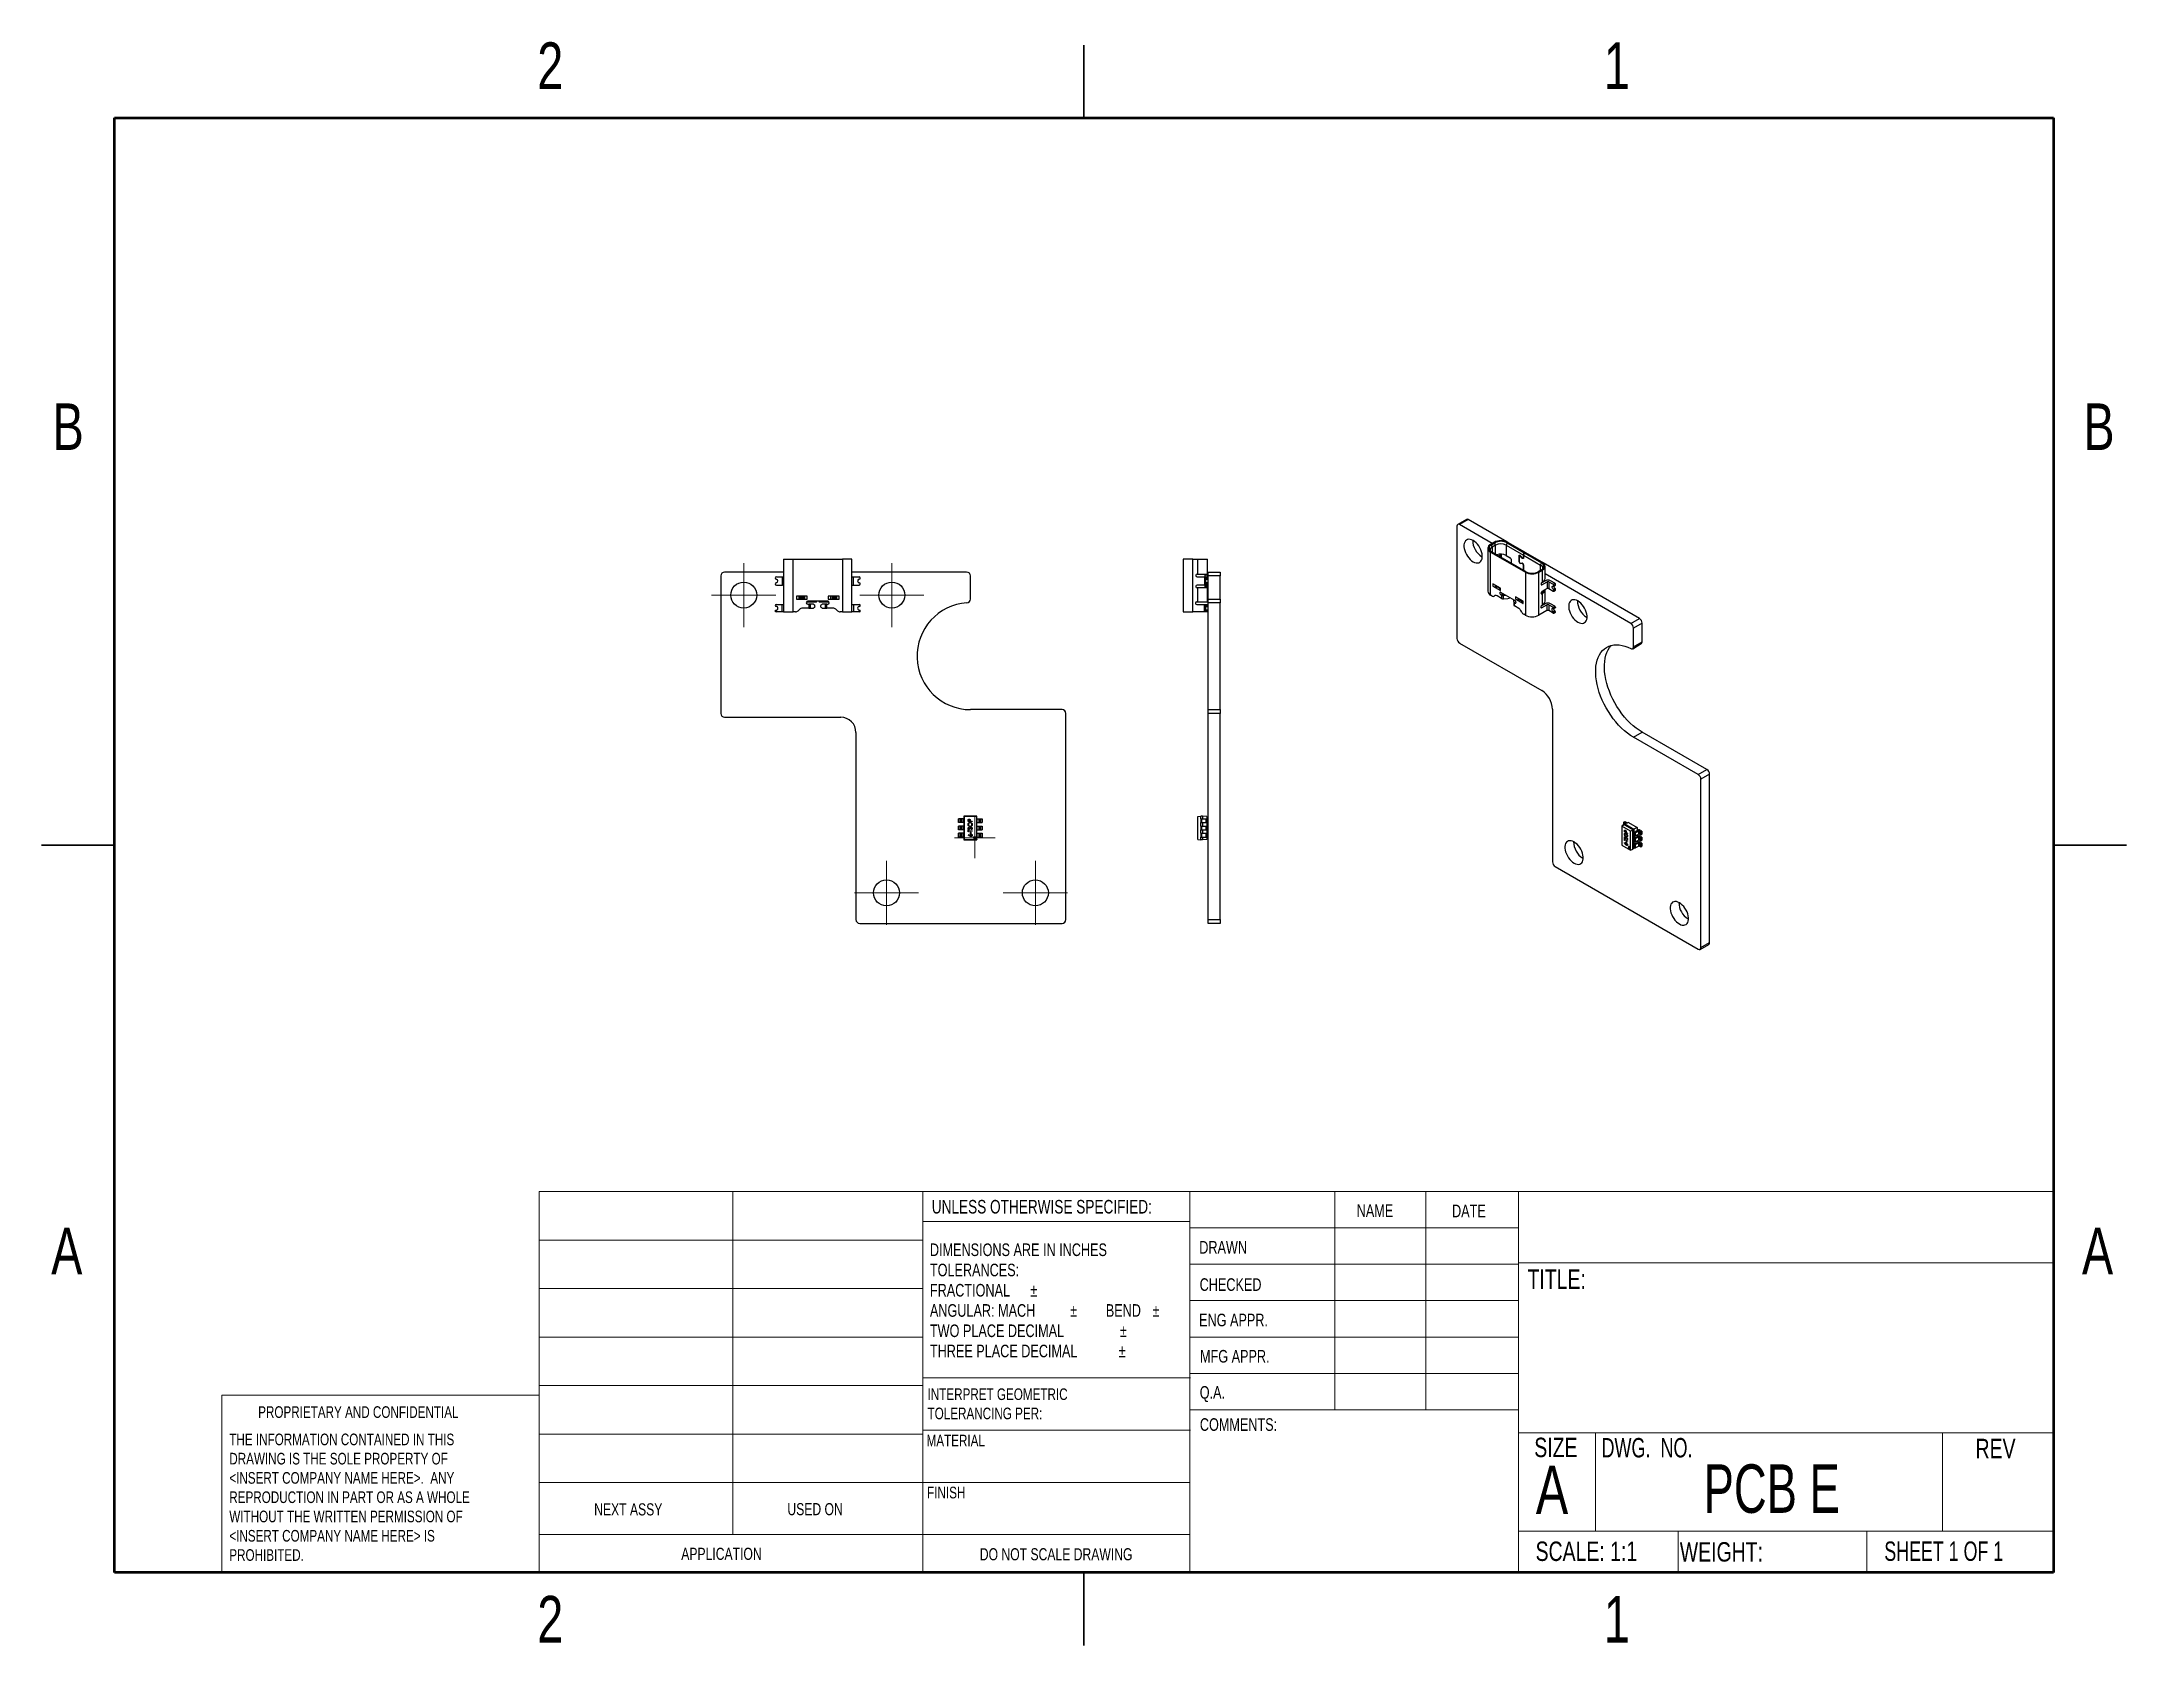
# Model space of a CAD drawing. Header units: millimetres. Extents: x 3 to 276, y 3 to 213.
import ezdxf

# ---------------------------------------------------------------- set-up
doc = ezdxf.new("R2010")
doc.units = ezdxf.units.MM
doc.styles.add('SLDTEXTSTYLE0', font='TXT', dxfattribs={"width": 0.75})
doc.styles.add('SLDTEXTSTYLE1', font='TXT', dxfattribs={"width": 0.7})
doc.styles.add('SLDTEXTSTYLE2', font='TXT', dxfattribs={"width": 0.6875})
doc.styles.add('SLDTEXTSTYLE3', font='TXT', dxfattribs={"width": 0.694444})

msp = doc.modelspace()

# ---------------------------------------------------------------- texts
at = {"color": 7, "linetype": 'Continuous', "lineweight": 0}
for s, insert, char_height, attachment_point, style in [('2', (69.79, 213.09), 6.1, 2, 'SLDTEXTSTYLE0'), ('1', (209.49, 213.09), 6.1, 2, 'SLDTEXTSTYLE0'), ('B', (6.65, 165.81), 6.1, 2, 'SLDTEXTSTYLE0'), ('B', (272.65, 165.81), 6.1, 2, 'SLDTEXTSTYLE0'), ('UNLESS OTHERWISE SPECIFIED:', (119.76, 61.5), 1.778, 1, 'SLDTEXTSTYLE0'), ('NAME', (175.42, 60.92), 1.651, 1, 'SLDTEXTSTYLE0'), ('DATE', (187.91, 60.88), 1.651, 1, 'SLDTEXTSTYLE0'), ('A', (6.46, 57.86), 6.1, 2, 'SLDTEXTSTYLE0'), ('A', (272.46, 57.86), 6.1, 2, 'SLDTEXTSTYLE0'), ('DRAWN', (154.8, 56.12), 1.651, 1, 'SLDTEXTSTYLE0'), ('TITLE:', (197.79, 52.39), 2.54, 1, 'SLDTEXTSTYLE0'), ('CHECKED', (154.85, 51.24), 1.651, 1, 'SLDTEXTSTYLE0'), ('ENG APPR.', (154.78, 46.6), 1.651, 1, 'SLDTEXTSTYLE0'), ('MFG APPR.', (154.9, 41.85), 1.651, 1, 'SLDTEXTSTYLE0'), ('Q.A.', (154.86, 37.12), 1.651, 1, 'SLDTEXTSTYLE0'), ('PROPRIETARY AND CONFIDENTIAL', (31.53, 34.48), 1.524, 1, 'SLDTEXTSTYLE0'), ('COMMENTS:', (154.88, 32.91), 1.651, 1, 'SLDTEXTSTYLE0'), ('MATERIAL', (119.08, 30.75), 1.524, 1, 'SLDTEXTSTYLE0'), ('SIZE', (198.68, 30.36), 2.54, 1, 'SLDTEXTSTYLE0'), ('DWG.  NO.', (207.48, 30.32), 2.54, 1, 'SLDTEXTSTYLE3'), ('REV', (256.48, 30.22), 2.54, 1, 'SLDTEXTSTYLE0'), ('A', (198.88, 26.72), 6.35, 1, 'SLDTEXTSTYLE0'), ('PCB E', (229.78, 26.87), 6.35, 2, 'SLDTEXTSTYLE1'), ('FINISH', (119.15, 23.94), 1.524, 1, 'SLDTEXTSTYLE0'), ('NEXT ASSY', (75.54, 21.77), 1.587, 1, 'SLDTEXTSTYLE0'), ('USED ON', (100.85, 21.8), 1.587, 1, 'SLDTEXTSTYLE0'), ('SCALE: 1:1', (198.85, 16.76), 2.54, 1, 'SLDTEXTSTYLE0'), ('WEIGHT:', (217.74, 16.68), 2.54, 1, 'SLDTEXTSTYLE0'), ('SHEET 1 OF 1', (244.53, 16.77), 2.54, 1, 'SLDTEXTSTYLE2'), ('APPLICATION', (86.95, 15.95), 1.5875, 1, 'SLDTEXTSTYLE0'), ('DO NOT SCALE DRAWING', (136.05, 15.89), 1.5875, 2, 'SLDTEXTSTYLE0'), ('2', (69.79, 9.64), 6.1, 2, 'SLDTEXTSTYLE0'), ('1', (209.49, 9.64), 6.1, 2, 'SLDTEXTSTYLE0')]:
    msp.add_mtext(s, dxfattribs=dict(at, insert=insert, char_height=char_height, attachment_point=attachment_point, style=style))

# ---------------------------------------------------------------- blocks, each defined once
blk = doc.blocks.new('SW_NOTE_0')
at = {"color": 0, "linetype": 'Continuous', "lineweight": 0, "char_height": 1.524, "attachment_point": 1, "style": 'SLDTEXTSTYLE0'}
for s, insert in [('INTERPRET GEOMETRIC', (0, 1.96)), ('TOLERANCING PER:', (0, -0.56))]:
    blk.add_mtext(s, dxfattribs=dict(at, insert=insert))
blk = doc.blocks.new('SW_NOTE_0_1')
at = {"color": 0, "linetype": 'Continuous', "lineweight": 0, "char_height": 1.651, "attachment_point": 1, "style": 'SLDTEXTSTYLE0'}
for s, insert in [('DIMENSIONS ARE IN INCHES', (0, 2.13)), ('TOLERANCES:', (0, -0.52)), ('FRACTIONAL', (0, -3.17)), ('%%p', (13.15, -3.17)), ('ANGULAR: MACH', (0, -5.82)), ('%%p', (18.37, -5.82)), ('BEND', (23.04, -5.82)), ('%%p', (29.16, -5.82)), ('TWO PLACE DECIMAL', (0, -8.48)), ('%%p', (24.88, -8.48)), ('THREE PLACE DECIMAL', (0, -11.13)), ('%%p', (24.73, -11.13))]:
    blk.add_mtext(s, dxfattribs=dict(at, insert=insert))
blk = doc.blocks.new('SW_NOTE_0_2')
at = {"color": 0, "linetype": 'Continuous', "lineweight": 0, "char_height": 1.524, "attachment_point": 1, "style": 'SLDTEXTSTYLE0'}
for s, insert in [('THE INFORMATION CONTAINED IN THIS', (0, 1.96)), ('DRAWING IS THE SOLE PROPERTY OF', (0, -0.56)), ('<INSERT COMPANY NAME HERE>.  ANY', (0, -3.08)), ('WITHOUT THE WRITTEN PERMISSION OF', (0, -8.13)), ('REPRODUCTION IN PART OR AS A WHOLE', (0, -5.61)), ('<INSERT COMPANY NAME HERE> IS', (0, -10.66)), ('PROHIBITED.', (0, -13.18))]:
    blk.add_mtext(s, dxfattribs=dict(at, insert=insert))
blk = doc.blocks.new('SW_CENTERMARKSYMBOL_0')
at = {"color": 0, "linetype": 'Continuous', "lineweight": 18}
for p, q in [((-2.5, 0), (-2.675, 0)), ((0, 0), (-2.5, 0)), ((0, 2.5), (0, 2.675)), ((0, 0), (0, 2.5)), ((0, 0), (0, -2.5)), ((0, 0), (2.5, 0)), ((2.5, 0), (2.675, 0)), ((0, -2.5), (0, -2.675))]:
    blk.add_line(p, q, dxfattribs=at)
blk = doc.blocks.new('SW_CENTERMARKSYMBOL_1')
at = {"color": 0, "linetype": 'Continuous', "lineweight": 18}
for p, q in [((0, 2.5), (0, 4.2)), ((-2.5, 0), (-4.2, 0)), ((0, 0), (-2.5, 0)), ((0, 0), (0, 2.5)), ((0, 0), (0, -2.5)), ((0, 0), (2.5, 0)), ((2.5, 0), (4.2, 0)), ((0, -2.5), (0, -4.2))]:
    blk.add_line(p, q, dxfattribs=at)
blk = doc.blocks.new('SW_CENTERMARKSYMBOL_2')
at = {"color": 0, "linetype": 'Continuous', "lineweight": 18}
for p, q in [((0, 2.5), (0, 4.2)), ((-2.5, 0), (-4.2, 0)), ((0, 0), (-2.5, 0)), ((0, 0), (0, 2.5)), ((0, 0), (0, -2.5)), ((0, 0), (2.5, 0)), ((2.5, 0), (4.2, 0)), ((0, -2.5), (0, -4.2))]:
    blk.add_line(p, q, dxfattribs=at)
blk = doc.blocks.new('SW_CENTERMARKSYMBOL_3')
at = {"color": 0, "linetype": 'Continuous', "lineweight": 18}
for p, q in [((0, 2.5), (0, 4.2)), ((-2.5, 0), (-4.2, 0)), ((0, 0), (-2.5, 0)), ((0, 0), (0, 2.5)), ((0, 0), (0, -2.5)), ((0, 0), (2.5, 0)), ((2.5, 0), (4.2, 0)), ((0, -2.5), (0, -4.2))]:
    blk.add_line(p, q, dxfattribs=at)
blk = doc.blocks.new('SW_CENTERMARKSYMBOL_4')
at = {"color": 0, "linetype": 'Continuous', "lineweight": 18}
for p, q in [((0, 2.5), (0, 4.2)), ((-2.5, 0), (-4.2, 0)), ((0, 0), (-2.5, 0)), ((0, 0), (0, 2.5)), ((0, 0), (0, -2.5)), ((0, 0), (2.5, 0)), ((2.5, 0), (4.2, 0)), ((0, -2.5), (0, -4.2))]:
    blk.add_line(p, q, dxfattribs=at)

# ---------------------------------------------------------------- linework, layer by layer
at = {"color": 7, "linetype": 'Continuous', "lineweight": 25}
for p, q in [((139.7, 212.72), (139.7, 203.2)), ((139.7, 203.2), (139.7, 212.72)), ((189.79, 150.61), (188.65, 149.96)), ((190.04, 150.59), (188.9, 149.94)), ((195.09, 147.67), (190.04, 150.59)), ((188.55, 149.73), (188.55, 135.03)), ((193.17, 147.48), (188.9, 149.94)), ((193.4, 147.61), (192.96, 147.35)), ((193.06, 147.29), (193.51, 147.55)), ((193.61, 147.24), (193.51, 147.55)), ((195.11, 147.55), (195, 147.24)), ((195.11, 147.55), (197.35, 146.25)), ((197.46, 146.31), (195.21, 147.61)), ((100.36, 145.41), (100.36, 138.51)), ((100.36, 145.41), (101.61, 145.41)), ((101.61, 138.51), (101.61, 145.41)), ((101.61, 145.41), (108.05, 145.41)), ((108.05, 145.41), (108.05, 138.51)), ((109.3, 145.41), (108.05, 145.41)), ((109.3, 138.51), (109.3, 145.41)), ((152.7, 145.41), (152.7, 138.51)), ((153.95, 145.41), (152.7, 145.41)), ((153.95, 138.51), (153.95, 145.41)), ((153.95, 145.41), (154.58, 145.41)), ((154.58, 145.41), (154.58, 143.46)), ((154.58, 145.41), (155.86, 145.41)), ((155.86, 143.46), (155.86, 145.41)), ((191.8, 145.73), (191.87, 145.69)), ((192.59, 146.84), (192.59, 141.21)), ((192.96, 146.33), (197.51, 143.7)), ((192.96, 140.7), (192.96, 146.33)), ((193.17, 146.99), (193.06, 147.29)), ((197.62, 143.76), (193.06, 146.39)), ((193.61, 147.24), (193.17, 146.99)), ((193.87, 146), (193.8, 145.96)), ((194.02, 145.84), (194.26, 145.99)), ((194.4, 145.62), (194.4, 146.06)), ((195, 147.24), (197.25, 145.94)), ((195, 147.24), (195, 145.9)), ((195, 145.9), (195.54, 145.58)), ((195.65, 145.4), (195.65, 144.9)), ((196.68, 145.05), (196.68, 145.85)), ((196.7, 145.85), (196.7, 145.05)), ((196.76, 145.93), (196.73, 145.91)), ((197.09, 145.55), (196.84, 145.86)), ((196.84, 144.86), (197.09, 144.88)), ((196.85, 145.87), (197.1, 145.56)), ((197.1, 144.87), (196.85, 144.84)), ((197.22, 145.51), (197.26, 145.53)), ((197.25, 145.94), (197.35, 146.25)), ((197.25, 145.58), (197.25, 145.94)), ((197.37, 146.24), (197.26, 145.94)), ((197.26, 145.94), (199.51, 144.64)), ((197.26, 145.94), (197.26, 145.57)), ((197.35, 146.25), (197.46, 146.31)), ((197.47, 146.3), (197.37, 146.24)), ((197.37, 146.24), (199.62, 144.94)), ((197.46, 146.3), (197.46, 146.31)), ((197.47, 146.3), (197.46, 146.3)), ((199.72, 145.01), (197.47, 146.3)), ((199.51, 144.64), (199.62, 144.94)), ((212.45, 137.65), (199.83, 144.94)), ((92.13, 143.21), (92.13, 125.21)), ((100.36, 143.71), (92.63, 143.71)), ((99.26, 142.96), (99.26, 142.95)), ((99.26, 142.16), (99.26, 142.16)), ((99.41, 143.11), (100.21, 143.11)), ((99.41, 142.01), (100.21, 142.01)), ((100.21, 142.01), (100.21, 143.11)), ((100.21, 143.11), (100.36, 143.11)), ((100.36, 142.01), (100.21, 142.01)), ((124.33, 143.71), (109.3, 143.71)), ((109.3, 143.11), (109.45, 143.11)), ((109.3, 142.01), (109.45, 142.01)), ((109.45, 143.11), (109.45, 142.01)), ((109.45, 143.11), (110.25, 143.11)), ((109.45, 142.01), (110.25, 142.01)), ((110.4, 142.95), (110.4, 142.96)), ((110.4, 142.16), (110.4, 142.16)), ((124.83, 140.19), (124.83, 143.21)), ((154.36, 143.31), (154.36, 143.26)), ((154.51, 143.46), (154.58, 143.46)), ((154.51, 143.11), (155.5, 143.11)), ((155.5, 142.01), (154.51, 142.01)), ((154.58, 143.46), (155.86, 143.46)), ((155.5, 143.11), (155.5, 142.01)), ((155.5, 143.11), (155.65, 143.11)), ((155.5, 142.01), (155.65, 142.01)), ((155.56, 143.31), (155.56, 143.46)), ((155.86, 143.31), (155.56, 143.31)), ((155.56, 143.11), (155.56, 143.31)), ((155.56, 141.66), (155.56, 142.01)), ((155.65, 143.11), (155.95, 143.11)), ((155.65, 142.96), (155.65, 143.11)), ((155.65, 142.96), (155.95, 142.96)), ((155.65, 142.95), (155.65, 142.96)), ((155.95, 142.95), (155.65, 142.95)), ((155.65, 142.8), (155.65, 142.95)), ((155.65, 142.8), (155.95, 142.8)), ((155.65, 142.31), (155.65, 142.8)), ((155.95, 142.31), (155.65, 142.31)), ((155.65, 142.16), (155.65, 142.31)), ((155.65, 142.16), (155.95, 142.16)), ((155.95, 142.16), (155.65, 142.16)), ((155.65, 142.16), (155.65, 142.01)), ((155.65, 142.16), (155.65, 142.16)), ((155.65, 142.01), (155.95, 142.01)), ((155.86, 143.31), (155.86, 143.46)), ((155.86, 143.11), (155.86, 143.31)), ((155.86, 141.81), (155.86, 142.01)), ((155.95, 143.71), (157.55, 143.71)), ((155.95, 143.21), (155.95, 143.71)), ((157.55, 143.21), (155.95, 143.21)), ((155.95, 140.19), (155.95, 143.21)), ((157.55, 143.71), (157.55, 143.21)), ((157.55, 140.19), (157.55, 143.21)), ((193.26, 142.2), (193.26, 141.87)), ((194.26, 141.62), (193.26, 142.2)), ((197.25, 143.98), (197.25, 144.68)), ((197.26, 144.67), (197.26, 143.97)), ((197.51, 143.7), (197.51, 138.07)), ((199.62, 144.02), (199.17, 143.76)), ((199.28, 143.7), (199.72, 143.96)), ((199.28, 138.07), (199.28, 143.7)), ((199.57, 142.16), (199.57, 142.12)), ((200.16, 142.58), (199.59, 142.25)), ((199.67, 142.05), (200.37, 142.46)), ((199.67, 142.34), (199.72, 142.37)), ((199.72, 143.96), (199.72, 142.37)), ((200.1, 142.89), (200.1, 144.48)), ((211.32, 137), (200.1, 143.47)), ((200.37, 142.46), (200.37, 141.56)), ((200.59, 142.46), (201.15, 142.13)), ((200.59, 142.46), (200.59, 141.56)), ((201.36, 142.25), (200.8, 142.58)), ((201.15, 142.13), (201.36, 142.25)), ((201.23, 141.88), (201.44, 142)), ((201.26, 141.95), (201.47, 142.07)), ((201.47, 142.07), (201.26, 141.95)), ((201.47, 142.07), (201.47, 142.07)), ((99.26, 139.33), (99.26, 139.36)), ((99.36, 139.46), (100.16, 139.46)), ((100.16, 138.51), (100.16, 139.46)), ((100.16, 139.46), (100.36, 139.46)), ((102.04, 140.56), (102.04, 140.16)), ((103.46, 140.56), (102.04, 140.56)), ((102.04, 140.16), (103.46, 140.16)), ((102.4, 140.16), (102.4, 140.56)), ((102.54, 140.56), (102.54, 140.16)), ((102.68, 140.56), (102.68, 140.16)), ((102.82, 140.16), (102.82, 140.56)), ((102.96, 140.56), (102.96, 140.16)), ((103.11, 140.56), (103.11, 140.16)), ((103.36, 139.81), (104.08, 139.81)), ((103.46, 140.16), (103.46, 140.56)), ((106.13, 139.91), (103.53, 139.91)), ((103.53, 139.51), (103.65, 139.51)), ((103.65, 139.51), (103.65, 139.01)), ((103.88, 139.51), (103.65, 139.51)), ((103.88, 139.01), (103.88, 139.51)), ((104.26, 139.51), (103.88, 139.51)), ((104.08, 139.91), (104.08, 139.81)), ((104.08, 139.81), (104.08, 139.91)), ((104.08, 139.81), (104.37, 139.81)), ((104.08, 139.81), (104.08, 139.81)), ((104.37, 139.81), (104.6, 139.81)), ((105.06, 139.81), (105.29, 139.81)), ((105.29, 139.81), (105.59, 139.81)), ((105.79, 139.51), (105.4, 139.51)), ((105.59, 139.91), (105.59, 139.81)), ((105.59, 139.81), (106.3, 139.81)), ((105.79, 139.51), (105.79, 139.01)), ((106.02, 139.51), (105.79, 139.51)), ((106.02, 139.01), (106.02, 139.51)), ((106.02, 139.51), (106.13, 139.51)), ((106.2, 140.56), (106.2, 140.16)), ((107.62, 140.56), (106.2, 140.56)), ((106.2, 140.16), (107.62, 140.16)), ((106.56, 140.16), (106.56, 140.56)), ((106.7, 140.56), (106.7, 140.16)), ((106.84, 140.56), (106.84, 140.16)), ((106.98, 140.16), (106.98, 140.56)), ((107.12, 140.56), (107.12, 140.16)), ((107.27, 140.56), (107.27, 140.16)), ((107.62, 140.16), (107.62, 140.56)), ((109.3, 139.46), (109.5, 139.46)), ((109.5, 139.46), (109.5, 138.51)), ((109.5, 139.46), (110.3, 139.46)), ((110.4, 139.36), (110.4, 139.33)), ((154.31, 139.66), (154.31, 139.61)), ((154.36, 141.86), (154.36, 141.81)), ((154.46, 139.81), (154.58, 139.81)), ((154.46, 139.46), (155.42, 139.46)), ((154.58, 141.66), (154.51, 141.66)), ((154.58, 141.66), (154.58, 139.81)), ((155.86, 141.66), (154.58, 141.66)), ((154.58, 139.81), (155.86, 139.81)), ((155.42, 139.46), (155.42, 138.51)), ((155.42, 139.46), (155.62, 139.46)), ((155.62, 139.46), (155.92, 139.46)), ((155.62, 139.46), (155.62, 139.36)), ((155.62, 139.36), (155.92, 139.36)), ((155.62, 139.36), (155.62, 139.33)), ((155.92, 139.33), (155.62, 139.33)), ((155.62, 139.33), (155.62, 139.23)), ((155.71, 141.66), (155.71, 141.81)), ((155.86, 141.81), (155.71, 141.81)), ((155.86, 141.66), (155.86, 141.81)), ((155.86, 139.81), (155.86, 141.66)), ((155.92, 139.46), (155.92, 139.36)), ((155.92, 139.36), (155.92, 139.33)), ((155.92, 139.33), (155.92, 139.23)), ((155.95, 140.19), (157.55, 140.19)), ((155.95, 139.69), (155.95, 140.19)), ((157.55, 139.69), (155.95, 139.69)), ((155.95, 125.71), (155.95, 139.69)), ((157.55, 140.19), (157.55, 139.69)), ((157.55, 125.71), (157.55, 139.69)), ((193.16, 140.58), (192.96, 140.7)), ((193.26, 141.87), (194.26, 141.29)), ((193.56, 140.64), (193.41, 140.55)), ((193.55, 140.64), (193.41, 140.55)), ((193.56, 140.64), (193.55, 140.64)), ((193.61, 141.79), (193.82, 141.79)), ((194.39, 140.28), (193.81, 140.61)), ((193.83, 141.79), (194.12, 141.62)), ((194.06, 141.69), (193.96, 141.75)), ((194.12, 141.7), (194.12, 141.49)), ((194.26, 141.29), (194.26, 141.62)), ((196.15, 140), (194.31, 141.06)), ((194.31, 140.73), (194.53, 140.85)), ((194.31, 140.73), (194.39, 140.68)), ((194.39, 140.68), (194.39, 140.28)), ((194.53, 140.85), (194.61, 140.81)), ((194.61, 140.81), (194.74, 140.81)), ((195.01, 140.65), (194.63, 140.63)), ((194.63, 140.23), (194.63, 140.63)), ((194.63, 140.23), (195.23, 140.26)), ((195.98, 139.85), (196.02, 140.07)), ((195.98, 139.84), (195.98, 139.43)), ((196.07, 139.31), (196.07, 139.72)), ((196.07, 139.72), (196.15, 139.67)), ((196.66, 138.97), (196.07, 139.31)), ((196.2, 140.5), (196.2, 140.17)), ((197.21, 139.92), (196.2, 140.5)), ((196.2, 140.17), (197.21, 139.59)), ((196.55, 140.09), (196.76, 140.09)), ((196.77, 140.09), (197.06, 139.92)), ((197, 140), (196.9, 140.05)), ((197.06, 140), (197.06, 139.8)), ((197.21, 139.59), (197.21, 139.92)), ((200.1, 139.57), (199.56, 139.25)), ((199.57, 140.97), (199.57, 140.93)), ((199.57, 140.93), (199.62, 140.96)), ((199.62, 140.96), (199.57, 140.93)), ((199.57, 140.93), (199.67, 140.87)), ((199.64, 139.05), (200.32, 139.45)), ((199.64, 139.34), (199.72, 139.39)), ((200.37, 141.56), (199.67, 141.16)), ((199.72, 140.9), (199.67, 140.87)), ((199.72, 140.9), (199.72, 139.39)), ((200.1, 139.91), (200.1, 141.4)), ((200.32, 139.45), (200.32, 138.67)), ((200.59, 141.56), (201.15, 141.23)), ((200.6, 139.45), (201.17, 139.12)), ((200.6, 139.45), (200.6, 138.67)), ((201.38, 139.24), (200.81, 139.57)), ((201.38, 141.59), (201.16, 141.47)), ((201.23, 141.23), (201.44, 141.35)), ((201.26, 141.95), (201.26, 141.95)), ((201.26, 141.3), (201.47, 141.42)), ((201.47, 141.42), (201.26, 141.29)), ((201.26, 141.29), (201.26, 141.3)), ((201.47, 141.42), (201.47, 141.42)), ((99.26, 138.61), (99.26, 138.63)), ((100.16, 138.51), (99.36, 138.51)), ((100.36, 138.51), (100.16, 138.51)), ((100.36, 138.51), (101.61, 138.51)), ((101.9, 138.51), (101.61, 138.51)), ((102.47, 138.86), (102.26, 138.65)), ((103.65, 139.01), (102.82, 139.01)), ((103.65, 139.01), (103.88, 139.01)), ((103.88, 139.01), (104.26, 139.01)), ((105.4, 139.01), (105.79, 139.01)), ((105.79, 139.01), (106.02, 139.01)), ((106.84, 139.01), (106.02, 139.01)), ((107.41, 138.65), (107.2, 138.86)), ((108.05, 138.51), (107.76, 138.51)), ((108.05, 138.51), (109.3, 138.51)), ((109.5, 138.51), (109.3, 138.51)), ((110.3, 138.51), (109.5, 138.51)), ((110.4, 138.63), (110.4, 138.61)), ((152.7, 138.51), (153.95, 138.51)), ((155.42, 138.51), (153.95, 138.51)), ((155.62, 138.51), (155.42, 138.51)), ((155.62, 139.23), (155.92, 139.23)), ((155.62, 139.23), (155.62, 138.73)), ((155.92, 138.73), (155.62, 138.73)), ((155.62, 138.73), (155.62, 138.63)), ((155.62, 138.63), (155.92, 138.63)), ((155.62, 138.63), (155.62, 138.61)), ((155.92, 138.61), (155.62, 138.61)), ((155.62, 138.61), (155.62, 138.51)), ((155.92, 138.51), (155.62, 138.51)), ((155.92, 139.23), (155.92, 138.73)), ((155.92, 138.73), (155.92, 138.63)), ((155.92, 138.63), (155.92, 138.61)), ((155.92, 138.51), (155.92, 138.61)), ((197.05, 138.45), (196.91, 138.71)), ((197.51, 138.07), (197.3, 138.19)), ((200.32, 138.67), (199.28, 138.07)), ((199.53, 139.16), (199.53, 139.11)), ((201.17, 138.34), (200.6, 138.67)), ((201.17, 139.12), (201.38, 139.24)), ((201.38, 138.65), (201.17, 138.53)), ((201.22, 138.93), (201.43, 139.05)), ((201.22, 138.34), (201.43, 138.46)), ((201.24, 139), (201.45, 139.12)), ((201.45, 139.1), (201.24, 138.98)), ((201.24, 139), (201.24, 138.98)), ((201.24, 138.4), (201.45, 138.53)), ((201.45, 138.51), (201.24, 138.38)), ((201.24, 138.4), (201.24, 138.38)), ((201.45, 139.12), (201.45, 139.1)), ((201.45, 138.53), (201.45, 138.51)), ((205.52, 137.81), (205.59, 137.77)), ((211.32, 137), (212.45, 137.65)), ((212.8, 137.04), (211.67, 136.38)), ((212.8, 134.57), (212.8, 137.04)), ((188.9, 134.42), (199.65, 128.22)), ((211.57, 133.69), (212.7, 134.35)), ((211.67, 133.92), (211.67, 136.38)), ((211.67, 133.92), (212.8, 134.57)), ((136.83, 125.71), (124.83, 125.71)), ((155.95, 125.71), (157.55, 125.71)), ((155.95, 125.21), (155.95, 125.71)), ((157.55, 125.71), (157.55, 125.21)), ((201.07, 125.77), (201.07, 105.76)), ((92.63, 124.71), (107.83, 124.71)), ((137.33, 98.21), (137.33, 125.21)), ((157.55, 125.21), (155.95, 125.21)), ((155.95, 98.21), (155.95, 125.21)), ((157.55, 98.21), (157.55, 125.21)), ((109.83, 122.71), (109.83, 98.21)), ((211.67, 122.09), (212.8, 122.75)), ((220.16, 117.2), (211.67, 122.09)), ((221.29, 117.85), (212.8, 122.75)), ((220.16, 117.2), (221.29, 117.85)), ((221.64, 117.24), (220.51, 116.58)), ((220.51, 94.54), (220.51, 116.58)), ((221.64, 95.19), (221.64, 117.24)), ((123.28, 110.91), (123.28, 111.41)), ((123.5, 111.41), (123.28, 111.41)), ((123.5, 110.91), (123.28, 110.91)), ((123.28, 109.96), (123.28, 110.46)), ((123.5, 110.46), (123.28, 110.46)), ((123.5, 109.96), (123.28, 109.96)), ((123.28, 109.01), (123.28, 109.51)), ((123.5, 109.51), (123.28, 109.51)), ((123.5, 110.91), (123.5, 111.41)), ((123.6, 111.41), (123.5, 111.41)), ((123.6, 110.91), (123.5, 110.91)), ((123.5, 109.96), (123.5, 110.46)), ((123.6, 110.46), (123.5, 110.46)), ((123.6, 109.96), (123.5, 109.96)), ((123.5, 109.01), (123.5, 109.51)), ((123.6, 109.51), (123.5, 109.51)), ((123.6, 110.91), (123.6, 111.41)), ((123.64, 111.41), (123.6, 111.41)), ((123.64, 110.91), (123.6, 110.91)), ((123.6, 109.96), (123.6, 110.46)), ((123.64, 110.46), (123.6, 110.46)), ((123.64, 109.96), (123.6, 109.96)), ((123.6, 109.01), (123.6, 109.51)), ((123.64, 109.51), (123.6, 109.51)), ((123.64, 110.91), (123.64, 111.41)), ((123.74, 111.41), (123.64, 111.41)), ((123.74, 110.91), (123.64, 110.91)), ((123.64, 109.96), (123.64, 110.46)), ((123.74, 110.46), (123.64, 110.46)), ((123.74, 109.96), (123.64, 109.96)), ((123.64, 109.01), (123.64, 109.51)), ((123.74, 109.51), (123.64, 109.51)), ((123.74, 110.91), (123.74, 111.41)), ((123.98, 111.41), (123.74, 111.41)), ((123.98, 110.91), (123.74, 110.91)), ((123.74, 109.96), (123.74, 110.46)), ((123.98, 110.46), (123.74, 110.46)), ((123.98, 109.96), (123.74, 109.96)), ((123.74, 109.01), (123.74, 109.51)), ((123.98, 109.51), (123.74, 109.51)), ((124.02, 111.72), (123.98, 111.76)), ((123.98, 111.76), (123.98, 108.66)), ((125.68, 111.76), (123.98, 111.76)), ((123.98, 110.91), (123.98, 111.41)), ((123.98, 109.96), (123.98, 110.46)), ((123.98, 109.01), (123.98, 109.51)), ((124.02, 111.72), (124.02, 108.69)), ((125.65, 111.72), (124.02, 111.72)), ((124.51, 109.29), (124.54, 109.33)), ((124.75, 109.14), (124.51, 109.29)), ((124.52, 111.05), (124.52, 111.15)), ((125.05, 111.05), (124.52, 111.05)), ((124.52, 109.96), (124.58, 109.96)), ((124.52, 109.69), (124.52, 109.96)), ((124.58, 109.69), (124.52, 109.69)), ((124.54, 109.33), (124.75, 109.19)), ((124.58, 111.19), (124.58, 111.1)), ((124.58, 111.1), (124.75, 111.1)), ((124.58, 109.96), (124.58, 109.85)), ((124.58, 109.85), (125.05, 109.85)), ((125.05, 109.8), (124.58, 109.8)), ((124.58, 109.8), (124.58, 109.69)), ((124.6, 110.3), (124.63, 110.25)), ((124.75, 111.1), (124.76, 111.19)), ((124.81, 111.14), (124.81, 111.1)), ((124.81, 111.1), (125.05, 111.1)), ((124.82, 109.46), (124.82, 109.66)), ((124.82, 109.66), (124.88, 109.66)), ((124.88, 109.46), (124.82, 109.46)), ((124.88, 109.66), (124.88, 109.46)), ((124.95, 109.99), (124.92, 110.04)), ((125.05, 111.1), (125.05, 111.05)), ((125.05, 109.85), (125.05, 109.8)), ((125.65, 111.72), (125.68, 111.76)), ((125.65, 108.69), (125.65, 111.72)), ((125.68, 108.66), (125.68, 111.76)), ((125.68, 111.41), (125.68, 110.91)), ((125.68, 111.41), (125.93, 111.41)), ((125.68, 110.91), (125.93, 110.91)), ((125.68, 110.46), (125.68, 109.96)), ((125.68, 110.46), (125.93, 110.46)), ((125.68, 109.96), (125.93, 109.96)), ((125.68, 109.51), (125.68, 109.01)), ((125.68, 109.51), (125.93, 109.51)), ((125.93, 111.41), (125.93, 110.91)), ((125.93, 111.41), (126.02, 111.41)), ((125.93, 110.91), (126.02, 110.91)), ((125.93, 110.46), (125.93, 109.96)), ((125.93, 110.46), (126.02, 110.46)), ((125.93, 109.96), (126.02, 109.96)), ((125.93, 109.51), (125.93, 109.01)), ((125.93, 109.51), (126.02, 109.51)), ((126.02, 111.41), (126.02, 110.91)), ((126.02, 111.41), (126.06, 111.41)), ((126.02, 110.91), (126.06, 110.91)), ((126.02, 110.46), (126.02, 109.96)), ((126.02, 110.46), (126.06, 110.46)), ((126.02, 109.96), (126.06, 109.96)), ((126.02, 109.51), (126.02, 109.01)), ((126.02, 109.51), (126.06, 109.51)), ((126.06, 111.41), (126.06, 110.91)), ((126.06, 111.41), (126.16, 111.41)), ((126.06, 110.91), (126.16, 110.91)), ((126.06, 110.46), (126.06, 109.96)), ((126.06, 110.46), (126.16, 110.46)), ((126.06, 109.96), (126.16, 109.96)), ((126.06, 109.51), (126.06, 109.01)), ((126.06, 109.51), (126.16, 109.51)), ((126.16, 111.41), (126.16, 110.91)), ((126.16, 111.41), (126.38, 111.41)), ((126.16, 110.91), (126.38, 110.91)), ((126.16, 110.46), (126.16, 109.96)), ((126.16, 110.46), (126.38, 110.46)), ((126.16, 109.96), (126.38, 109.96)), ((126.16, 109.51), (126.16, 109.01)), ((126.16, 109.51), (126.38, 109.51)), ((126.38, 111.41), (126.38, 110.91)), ((126.38, 110.46), (126.38, 109.96)), ((126.38, 109.51), (126.38, 109.01)), ((154.6, 111.72), (155, 111.76)), ((154.6, 108.69), (154.6, 111.72)), ((155, 111.41), (155, 111.76)), ((155.2, 111.76), (155, 111.76)), ((155, 111.41), (155, 110.91)), ((155, 111.41), (155.09, 111.41)), ((155, 110.91), (155.09, 110.91)), ((155, 110.46), (155, 110.91)), ((155, 110.46), (155, 109.96)), ((155, 110.46), (155.09, 110.46)), ((155, 109.96), (155.09, 109.96)), ((155, 109.51), (155, 109.96)), ((155, 109.51), (155, 109.01)), ((155, 109.51), (155.09, 109.51)), ((155.09, 111.41), (155.09, 110.91)), ((155.09, 111.41), (155.65, 111.41)), ((155.09, 110.91), (155.65, 110.91)), ((155.09, 110.46), (155.09, 109.96)), ((155.09, 110.46), (155.65, 110.46)), ((155.09, 109.96), (155.65, 109.96)), ((155.09, 109.51), (155.09, 109.01)), ((155.09, 109.51), (155.65, 109.51)), ((155.8, 111.71), (155.2, 111.76)), ((155.2, 111.76), (155.2, 111.41)), ((155.2, 110.91), (155.2, 110.46)), ((155.2, 109.96), (155.2, 109.51)), ((155.65, 111.41), (155.65, 110.91)), ((155.65, 111.41), (155.75, 111.41)), ((155.65, 110.91), (155.75, 110.91)), ((155.65, 110.46), (155.65, 109.96)), ((155.65, 110.46), (155.75, 110.46)), ((155.65, 109.96), (155.75, 109.96)), ((155.65, 109.51), (155.65, 109.01)), ((155.65, 109.51), (155.75, 109.51)), ((155.75, 111.41), (155.75, 110.91)), ((155.75, 111.41), (155.95, 111.41)), ((155.75, 110.91), (155.95, 110.91)), ((155.75, 110.46), (155.75, 109.96)), ((155.75, 110.46), (155.95, 110.46)), ((155.75, 109.96), (155.95, 109.96)), ((155.75, 109.51), (155.75, 109.01)), ((155.75, 109.51), (155.95, 109.51)), ((155.8, 111.71), (155.8, 111.41)), ((155.8, 110.91), (155.8, 110.46)), ((155.8, 109.96), (155.8, 109.51)), ((210.14, 110.46), (210.4, 110.66)), ((211.29, 109.79), (210.14, 110.46)), ((210.14, 110.46), (210.14, 107.98)), ((210.2, 110.52), (210.2, 110.5)), ((210.22, 110.56), (210.59, 110.8)), ((210.54, 110.74), (210.4, 110.66)), ((211.6, 109.97), (210.4, 110.66)), ((210.43, 110.97), (210.58, 111.05)), ((210.59, 110.88), (210.43, 110.97)), ((210.43, 110.69), (210.43, 110.97)), ((210.54, 109.42), (210.49, 109.39)), ((210.5, 109.7), (210.5, 109.79)), ((210.54, 109.72), (210.5, 109.7)), ((210.87, 109.49), (210.5, 109.7)), ((210.58, 109.92), (210.51, 109.88)), ((211, 110.94), (210.54, 110.74)), ((210.54, 110.74), (211.74, 110.05)), ((210.54, 109.8), (210.54, 109.72)), ((210.54, 109.72), (210.66, 109.65)), ((210.61, 109.9), (210.55, 109.87)), ((210.57, 109.88), (210.58, 109.92)), ((210.66, 109.52), (210.57, 109.47)), ((210.57, 109.47), (210.58, 109.51)), ((210.58, 111.05), (210.86, 110.88)), ((210.63, 109.89), (210.6, 109.87)), ((210.66, 109.65), (210.66, 109.72)), ((210.7, 109.67), (210.66, 109.65)), ((210.71, 109.48), (210.69, 109.47)), ((210.7, 109.67), (210.7, 109.67)), ((210.7, 109.66), (210.7, 109.62)), ((210.7, 109.62), (210.87, 109.53)), ((210.86, 110.88), (210.87, 110.88)), ((210.87, 109.53), (210.87, 109.49)), ((211, 110.94), (212.14, 110.28)), ((211.29, 109.79), (211.6, 109.97)), ((211.29, 107.32), (211.29, 109.79)), ((211.74, 110.05), (211.6, 109.97)), ((211.6, 107.44), (211.6, 109.97)), ((211.74, 109.76), (211.6, 109.68)), ((211.6, 109.68), (211.77, 109.58)), ((211.6, 109.68), (211.6, 109.28)), ((211.6, 109.28), (211.77, 109.18)), ((212.14, 110.28), (211.74, 110.05)), ((211.74, 110.05), (211.74, 109.76)), ((211.78, 109.74), (211.74, 109.76)), ((211.77, 109.58), (211.77, 109.18)), ((211.91, 109.58), (212.33, 109.79)), ((211.91, 109.58), (211.91, 109.17)), ((211.91, 109.17), (212.33, 109.39)), ((212.34, 109.95), (211.92, 109.74)), ((212.14, 110.28), (212.14, 109.85)), ((212.14, 109.29), (212.14, 109.07)), ((212.33, 109.79), (212.33, 109.39)), ((212.47, 109.79), (212.62, 109.7)), ((212.47, 109.79), (212.47, 109.38)), ((212.47, 109.38), (212.62, 109.29)), ((212.77, 109.79), (212.48, 109.95)), ((212.62, 109.7), (212.77, 109.79)), ((212.62, 109.7), (212.62, 109.29)), ((212.62, 109.29), (212.77, 109.38)), ((212.77, 109.79), (212.77, 109.38)), ((3.17, 107.95), (12.7, 107.95)), ((12.7, 107.95), (3.17, 107.95)), ((123.5, 109.01), (123.28, 109.01)), ((123.6, 109.01), (123.5, 109.01)), ((123.64, 109.01), (123.6, 109.01)), ((123.74, 109.01), (123.64, 109.01)), ((123.98, 109.01), (123.74, 109.01)), ((124.02, 108.69), (123.98, 108.66)), ((123.98, 108.66), (125.68, 108.66)), ((124.02, 108.69), (125.65, 108.69)), ((125.65, 108.69), (125.68, 108.66)), ((125.68, 109.01), (125.93, 109.01)), ((125.93, 109.01), (126.02, 109.01)), ((126.02, 109.01), (126.06, 109.01)), ((126.06, 109.01), (126.16, 109.01)), ((126.16, 109.01), (126.38, 109.01)), ((154.6, 108.69), (155, 108.66)), ((155, 109.01), (155.09, 109.01)), ((155, 108.66), (155, 109.01)), ((155.2, 108.66), (155, 108.66)), ((155.09, 109.01), (155.65, 109.01)), ((155.2, 109.01), (155.2, 108.66)), ((155.8, 108.7), (155.2, 108.66)), ((155.65, 109.01), (155.75, 109.01)), ((155.75, 109.01), (155.95, 109.01)), ((155.8, 109.01), (155.8, 108.7)), ((210.14, 107.98), (211.29, 107.32)), ((210.56, 109.02), (210.49, 108.98)), ((210.49, 108.27), (210.51, 108.29)), ((210.51, 108.29), (210.49, 108.27)), ((210.66, 108.05), (210.49, 108.27)), ((210.5, 108.93), (210.54, 108.91)), ((210.5, 108.82), (210.54, 108.79)), ((210.5, 108.59), (210.5, 108.82)), ((210.54, 108.61), (210.5, 108.59)), ((210.54, 108.57), (210.5, 108.59)), ((210.51, 108.29), (210.66, 108.09)), ((210.56, 109.05), (210.54, 109.04)), ((210.54, 108.79), (210.54, 108.7)), ((210.54, 108.7), (210.87, 108.51)), ((210.57, 108.68), (210.54, 108.66)), ((210.54, 108.66), (210.54, 108.57)), ((210.87, 108.47), (210.54, 108.66)), ((210.55, 109.06), (210.58, 109.01)), ((210.58, 109.01), (210.55, 109)), ((210.57, 108.68), (210.57, 108.68)), ((210.65, 108.86), (210.58, 108.82)), ((210.62, 108.86), (210.69, 108.9)), ((210.7, 108.9), (210.62, 108.86)), ((210.65, 108.86), (210.63, 108.88)), ((210.65, 108.82), (210.63, 108.81)), ((210.73, 108.94), (210.66, 108.9)), ((210.73, 108.18), (210.66, 108.14)), ((210.7, 108.11), (210.66, 108.09)), ((210.73, 109.08), (210.69, 109.05)), ((210.69, 108.9), (210.7, 108.9)), ((210.71, 108.44), (210.75, 108.42)), ((210.71, 108.28), (210.71, 108.44)), ((210.75, 108.3), (210.71, 108.28)), ((210.75, 108.26), (210.71, 108.28)), ((210.78, 108.2), (210.71, 108.16)), ((210.8, 108.93), (210.73, 108.89)), ((210.73, 108.18), (210.74, 108.21)), ((210.73, 108.17), (210.73, 108.18)), ((210.79, 108.92), (210.75, 108.9)), ((210.75, 108.42), (210.75, 108.26)), ((210.8, 108.18), (210.77, 108.16)), ((210.84, 107.98), (210.77, 107.93)), ((210.81, 108.91), (210.78, 108.89)), ((210.8, 108.66), (210.78, 108.71)), ((210.79, 109.07), (210.88, 109.12)), ((210.87, 108.7), (210.8, 108.66)), ((210.81, 107.96), (210.88, 108)), ((210.82, 108.72), (210.89, 108.76)), ((210.88, 107.96), (210.84, 107.98)), ((210.88, 109.21), (210.85, 109.19)), ((210.88, 108.79), (210.85, 108.77)), ((210.88, 108.04), (210.85, 108.02)), ((210.87, 108.7), (210.86, 108.74)), ((210.87, 108.51), (210.87, 108.47)), ((211.29, 107.32), (211.6, 107.44)), ((211.74, 108.99), (211.6, 108.91)), ((211.6, 108.91), (211.77, 108.81)), ((211.6, 108.91), (211.6, 108.5)), ((211.6, 108.5), (211.77, 108.4)), ((211.74, 108.21), (211.6, 108.13)), ((211.6, 108.13), (211.77, 108.03)), ((211.6, 108.13), (211.6, 107.72)), ((211.6, 107.72), (211.77, 107.62)), ((211.74, 107.52), (211.6, 107.44)), ((211.74, 109.19), (211.74, 108.99)), ((211.78, 108.97), (211.74, 108.99)), ((211.74, 108.42), (211.74, 108.21)), ((211.78, 108.19), (211.74, 108.21)), ((211.74, 107.64), (211.74, 107.52)), ((211.86, 107.61), (211.74, 107.52)), ((211.77, 108.81), (211.77, 108.4)), ((211.77, 108.03), (211.77, 107.62)), ((211.91, 108.81), (212.33, 109.02)), ((211.91, 108.81), (211.91, 108.4)), ((211.91, 108.4), (212.33, 108.61)), ((211.91, 108.03), (212.33, 108.24)), ((211.91, 108.03), (211.91, 107.62)), ((211.91, 107.62), (212.33, 107.83)), ((212.34, 109.18), (211.92, 108.96)), ((212.34, 108.4), (211.92, 108.19)), ((212.14, 108.51), (212.14, 108.3)), ((212.33, 109.02), (212.33, 108.61)), ((212.33, 108.24), (212.33, 107.83)), ((212.47, 109.02), (212.62, 108.93)), ((212.47, 109.02), (212.47, 108.61)), ((212.47, 108.61), (212.62, 108.52)), ((212.47, 108.24), (212.62, 108.15)), ((212.47, 108.24), (212.47, 107.83)), ((212.47, 107.83), (212.62, 107.74)), ((212.77, 109.01), (212.48, 109.18)), ((212.77, 108.23), (212.48, 108.4)), ((212.62, 108.93), (212.77, 109.01)), ((212.62, 108.93), (212.62, 108.52)), ((212.62, 108.52), (212.77, 108.6)), ((212.62, 108.15), (212.77, 108.23)), ((212.62, 108.15), (212.62, 107.74)), ((212.62, 107.74), (212.77, 107.83)), ((212.77, 109.01), (212.77, 108.6)), ((212.77, 108.23), (212.77, 107.83)), ((276.23, 107.95), (266.7, 107.95)), ((266.7, 107.95), (276.23, 107.95)), ((201.42, 105.15), (220.16, 94.33)), ((205.03, 106.25), (205.09, 106.22)), ((110.33, 97.71), (136.83, 97.71)), ((155.95, 98.21), (157.55, 98.21)), ((155.95, 97.71), (155.95, 98.21)), ((157.55, 97.71), (155.95, 97.71)), ((157.55, 98.21), (157.55, 97.71)), ((218.81, 98.29), (218.88, 98.26)), ((220.41, 94.31), (221.54, 94.96)), ((220.51, 94.54), (221.64, 95.19)), ((139.7, 3.17), (139.7, 12.7)), ((139.7, 12.7), (139.7, 3.17))]:
    msp.add_line(p, q, dxfattribs=at)
at = {"color": 7, "linetype": 'Continuous', "lineweight": 50}
for p, q in [((12.7, 12.7), (12.7, 203.2)), ((12.7, 203.2), (266.7, 203.2)), ((266.7, 203.2), (266.7, 12.7)), ((266.7, 12.7), (12.7, 12.7))]:
    msp.add_line(p, q, dxfattribs=at)
at = {"color": 8, "linetype": 'Continuous', "lineweight": 25}
for p, q in [((193.17, 146.99), (193.17, 146.33)), ((193.61, 146.08), (193.61, 147.24)), ((194.26, 145.7), (194.26, 145.99)), ((196.68, 145.85), (196.7, 145.86)), ((196.7, 145.06), (196.68, 145.05)), ((196.84, 145.86), (196.86, 145.87)), ((196.89, 144.87), (196.85, 144.84)), ((197.09, 145.55), (197.1, 145.56)), ((197.12, 144.88), (197.1, 144.87)), ((197.26, 145.58), (197.25, 145.58)), ((193.61, 141.79), (193.61, 141.99)), ((197.25, 144.68), (197.26, 144.69)), ((199.51, 143.96), (199.51, 144.64)), ((199.57, 142.12), (199.67, 142.05)), ((193.82, 141.87), (193.82, 141.79)), ((193.96, 141.79), (193.96, 141.75)), ((194.06, 141.69), (194.06, 141.74)), ((196.15, 139.67), (196.29, 139.75)), ((196.55, 140.09), (196.55, 140.29)), ((196.76, 140.18), (196.76, 140.09)), ((196.9, 140.09), (196.9, 140.05)), ((197, 140), (197, 140.04)), ((199.53, 139.11), (199.64, 139.05)), ((210.54, 109.81), (210.5, 109.79)), ((210.59, 110.8), (210.59, 110.88)), ((210.7, 109.74), (210.66, 109.72)), ((210.7, 108.07), (210.66, 108.05))]:
    msp.add_line(p, q, dxfattribs=at)
at = {"color": 7, "linetype": 'Continuous', "lineweight": 18}
for p, q in [((68.35, 62.59), (266.7, 62.59)), ((68.35, 12.7), (68.35, 62.59)), ((93.7, 62.59), (93.7, 17.69)), ((118.57, 12.7), (118.57, 62.59)), ((153.55, 62.59), (153.55, 12.7)), ((172.56, 62.59), (172.56, 34.02)), ((184.46, 62.59), (184.46, 34.02)), ((196.63, 62.59), (196.63, 12.7)), ((153.55, 58.67), (118.57, 58.67)), ((153.55, 57.83), (196.63, 57.83)), ((68.35, 56.24), (118.57, 56.24)), ((153.55, 53.07), (196.63, 53.07)), ((196.63, 53.27), (266.7, 53.27)), ((68.35, 49.89), (118.57, 49.89)), ((153.55, 48.31), (196.63, 48.31)), ((68.35, 43.54), (118.57, 43.54)), ((196.63, 43.54), (153.55, 43.54)), ((196.63, 38.78), (153.55, 38.78)), ((26.77, 12.7), (26.77, 35.92)), ((68.35, 35.92), (26.77, 35.92)), ((68.35, 37.19), (118.57, 37.19)), ((118.57, 38.19), (153.66, 38.19)), ((196.63, 34.02), (153.66, 34.02)), ((68.35, 30.84), (118.57, 30.84)), ((118.57, 31.34), (153.66, 31.34)), ((196.63, 30.98), (266.7, 30.98)), ((206.68, 30.98), (206.68, 18.11)), ((252.17, 30.98), (252.17, 18.11)), ((68.35, 24.49), (118.57, 24.49)), ((118.57, 24.48), (153.55, 24.48)), ((68.35, 17.69), (153.55, 17.69)), ((196.63, 18.11), (266.7, 18.11)), ((217.54, 18.11), (217.54, 12.7)), ((242.22, 18.11), (242.22, 12.7))]:
    msp.add_line(p, q, dxfattribs=at)
at = {"color": 7, "linetype": 'Continuous', "lineweight": 25, "flags": 128}
for points in [[(190.67, 145.08), (190.87, 144.98), (191.06, 144.93), (191.24, 144.92), (191.41, 144.94), (191.56, 145.02), (191.68, 145.13), (191.77, 145.27), (191.84, 145.45), (191.87, 145.66), (191.87, 145.89), (191.84, 146.13), (191.77, 146.39), (191.68, 146.64), (191.56, 146.9), (191.41, 147.14), (191.24, 147.36), (191.06, 147.55), (190.87, 147.72), (190.67, 147.85), (190.47, 147.95), (190.28, 148), (190.1, 148.02), (189.93, 147.99), (189.79, 147.92), (189.67, 147.81), (189.57, 147.66), (189.51, 147.48), (189.47, 147.27), (189.47, 147.04), (189.51, 146.8), (189.57, 146.54), (189.67, 146.29), (189.79, 146.04), (189.93, 145.8), (190.1, 145.58), (190.28, 145.38), (190.47, 145.21), (190.67, 145.08)], [(194.26, 145.99), (194.32, 146.02), (194.35, 146.06)], [(196.68, 145.85), (196.69, 145.89), (196.7, 145.91), (196.72, 145.93), (196.74, 145.94), (196.77, 145.93), (196.8, 145.92), (196.82, 145.9), (196.85, 145.87)], [(196.84, 145.86), (196.82, 145.88), (196.8, 145.9), (196.77, 145.91), (196.75, 145.92), (196.73, 145.91), (196.71, 145.9), (196.7, 145.87), (196.7, 145.85)], [(197.26, 145.57), (197.26, 145.54), (197.25, 145.51), (197.23, 145.49), (197.21, 145.49), (197.18, 145.49), (197.15, 145.5), (197.12, 145.52), (197.09, 145.55)], [(197.25, 145.58), (197.24, 145.55), (197.23, 145.53), (197.22, 145.51), (197.2, 145.5), (197.17, 145.51), (197.15, 145.52), (197.12, 145.54), (197.1, 145.56)], [(104.26, 139.51), (104.33, 139.49), (104.38, 139.43), (104.41, 139.35), (104.43, 139.26), (104.41, 139.16), (104.38, 139.08), (104.33, 139.02), (104.26, 139.01)], [(105.4, 139.01), (105.34, 139.02), (105.28, 139.08), (105.25, 139.16), (105.24, 139.26), (105.25, 139.35), (105.28, 139.43), (105.34, 139.49), (105.4, 139.51)], [(194.31, 141.06), (194.26, 141.08), (194.21, 141.07), (194.18, 141.03), (194.17, 140.98), (194.18, 140.91), (194.21, 140.84), (194.26, 140.77), (194.31, 140.73)], [(196.15, 139.67), (196.21, 139.65), (196.25, 139.66), (196.28, 139.7), (196.29, 139.75), (196.28, 139.82), (196.25, 139.89), (196.21, 139.95), (196.15, 140)], [(201.16, 141.47), (201.1, 141.53), (201.05, 141.6), (201.02, 141.69), (201.01, 141.76), (201.02, 141.83), (201.05, 141.87), (201.1, 141.89), (201.16, 141.88)], [(201.16, 141.88), (201.18, 141.87), (201.2, 141.87), (201.22, 141.87), (201.23, 141.88), (201.24, 141.89), (201.25, 141.91), (201.26, 141.92), (201.26, 141.95)], [(204.39, 137.16), (204.59, 137.06), (204.78, 137.01), (204.96, 137), (205.13, 137.03), (205.27, 137.1), (205.4, 137.21), (205.49, 137.35), (205.55, 137.53), (205.59, 137.74), (205.59, 137.97), (205.55, 138.22), (205.49, 138.47), (205.4, 138.73), (205.27, 138.98), (205.13, 139.22), (204.96, 139.44), (204.78, 139.63), (204.59, 139.8), (204.39, 139.94), (204.19, 140.03), (204, 140.09), (203.82, 140.1), (203.65, 140.07), (203.51, 140), (203.38, 139.89), (203.29, 139.74), (203.22, 139.56), (203.19, 139.35), (203.19, 139.12), (203.22, 138.88), (203.29, 138.63), (203.38, 138.37), (203.51, 138.12), (203.65, 137.88), (203.82, 137.66), (204, 137.46), (204.19, 137.29), (204.39, 137.16)], [(201.17, 138.93), (201.1, 138.96), (201.04, 138.95), (201, 138.9), (200.99, 138.83), (201, 138.75), (201.04, 138.66), (201.1, 138.58), (201.17, 138.53)], [(211.67, 122.09), (211.27, 122.34), (210.88, 122.63), (210.48, 122.95), (210.1, 123.3), (209.72, 123.68), (209.36, 124.09), (209.02, 124.52), (208.69, 124.97), (208.38, 125.45), (208.09, 125.93), (207.83, 126.43), (207.59, 126.94), (207.37, 127.46), (207.19, 127.97), (207.04, 128.49), (206.91, 129), (206.82, 129.5), (206.76, 130), (206.73, 130.48), (206.73, 130.94), (206.76, 131.38), (206.83, 131.79), (206.93, 132.18), (207.06, 132.55), (207.22, 132.88), (207.41, 133.18), (207.63, 133.44), (207.87, 133.67), (208.14, 133.85), (208.43, 134), (208.74, 134.11), (209.08, 134.18), (209.43, 134.2), (209.79, 134.18), (210.17, 134.12), (210.55, 134.02), (210.94, 133.88), (211.34, 133.7)], [(212.8, 122.75), (212.4, 123), (212.01, 123.28), (211.61, 123.6), (211.23, 123.95), (210.86, 124.33), (210.49, 124.74), (210.15, 125.17), (209.82, 125.63), (209.51, 126.1), (209.22, 126.59), (208.96, 127.09), (208.72, 127.6), (208.51, 128.11), (208.32, 128.63), (208.17, 129.14), (208.04, 129.65), (207.95, 130.16), (207.89, 130.65), (207.86, 131.13), (207.86, 131.59), (207.9, 132.03), (207.96, 132.45), (208.06, 132.84), (208.19, 133.2), (208.35, 133.53), (208.54, 133.83), (208.76, 134.09), (208.78, 134.12)], [(211.34, 133.7), (211.41, 133.68), (211.47, 133.67), (211.53, 133.67), (211.58, 133.7), (211.62, 133.73), (211.65, 133.79), (211.67, 133.85), (211.67, 133.92)], [(210.59, 110.8), (210.6, 110.81), (210.61, 110.82), (210.62, 110.83), (210.62, 110.84), (210.61, 110.85), (210.61, 110.86), (210.6, 110.87), (210.59, 110.88)], [(203.89, 105.6), (204.09, 105.5), (204.28, 105.45), (204.47, 105.44), (204.63, 105.47), (204.78, 105.54), (204.9, 105.65), (205, 105.79), (205.06, 105.97), (205.09, 106.18), (205.09, 106.41), (205.06, 106.66), (205, 106.91), (204.9, 107.17), (204.78, 107.42), (204.63, 107.66), (204.47, 107.88), (204.28, 108.08), (204.09, 108.24), (203.89, 108.38), (203.7, 108.47), (203.5, 108.53), (203.32, 108.54), (203.16, 108.51), (203.01, 108.44), (202.89, 108.33), (202.79, 108.18), (202.73, 108), (202.7, 107.79), (202.7, 107.56), (202.73, 107.32), (202.79, 107.07), (202.89, 106.81), (203.01, 106.56), (203.16, 106.32), (203.32, 106.1), (203.5, 105.9), (203.7, 105.73), (203.89, 105.6)], [(211.12, 107.77), (211.07, 107.78), (211.03, 107.78), (211, 107.74), (210.99, 107.7), (211, 107.63), (211.03, 107.57), (211.07, 107.52), (211.12, 107.48), (211.17, 107.46), (211.21, 107.47), (211.23, 107.5), (211.24, 107.55), (211.23, 107.61), (211.21, 107.67), (211.17, 107.73), (211.12, 107.77)], [(217.68, 97.64), (217.88, 97.54), (218.07, 97.49), (218.26, 97.48), (218.42, 97.51), (218.57, 97.58), (218.69, 97.69), (218.78, 97.83), (218.85, 98.01), (218.88, 98.22), (218.88, 98.45), (218.85, 98.7), (218.78, 98.95), (218.69, 99.21), (218.57, 99.46), (218.42, 99.7), (218.26, 99.92), (218.07, 100.12), (217.88, 100.28), (217.68, 100.42), (217.49, 100.51), (217.29, 100.57), (217.11, 100.58), (216.94, 100.55), (216.8, 100.48), (216.68, 100.37), (216.58, 100.22), (216.52, 100.04), (216.49, 99.83), (216.49, 99.6), (216.52, 99.36), (216.58, 99.11), (216.68, 98.85), (216.8, 98.6), (216.94, 98.36), (217.11, 98.14), (217.29, 97.94), (217.49, 97.77), (217.68, 97.64)]]:
    msp.add_lwpolyline(points, dxfattribs=at)
at = {"color": 7, "linetype": 'Continuous', "lineweight": 25}
for centre, radius in [((95.13, 140.71), 1.7), ((114.53, 140.71), 1.7), ((125.4, 108.94), 0.175), ((113.83, 101.71), 1.7), ((133.33, 101.71), 1.7)]:
    msp.add_circle(centre, radius, dxfattribs=at)
for centre, radius, start, end in [((189.89, 150.39), 0.251, 54.3824, 114.3071), ((188.77, 149.77), 0.218, 50.7967, 189.214), ((193.17, 147.9), 2.56, 180.2461, 237.8556), ((194.31, 145.86), 1.97, 62.6097, 117.3903), ((194.31, 146.01), 1.74, 62.6097, 117.3903), ((193.15, 146.84), 0.546, 110.7834, 249.2166), ((193.23, 146.84), 0.48, 110.7834, 249.2166), ((193.33, 146.58), 0.431, 111.5204, 189.8728), ((194.31, 145.91), 1.51, 62.6097, 117.3903), ((194.3, 144.55), 1.52, 62.6504, 109.8281), ((195.42, 145.39), 0.231, 2.6055, 57.3945), ((196.89, 145.05), 0.211, 178.8081, 258.781), ((196.88, 145.04), 0.184, 178.8081, 258.781), ((197.05, 144.68), 0.211, 358.8081, 78.781), ((197.06, 144.68), 0.184, 358.8081, 78.781), ((199.44, 144.48), 0.493, 290.7834, 69.2166), ((199.52, 144.48), 0.559, 290.7834, 69.2166), ((92.63, 143.21), 0.5, 90, 180), ((99.41, 142.96), 0.15, 90, 180), ((99.41, 142.95), 0.15, 180, 262.8192), ((99.41, 142.16), 0.15, 97.1808, 180), ((99.41, 142.16), 0.15, 180, 270), ((99.36, 142.56), 0.25, 277.1808, 82.8192), ((110.3, 142.56), 0.25, 97.1808, 262.8192), ((110.25, 142.96), 0.15, 0, 90), ((110.25, 142.16), 0.15, 270, 0), ((110.25, 142.95), 0.15, 277.1808, 0), ((110.25, 142.16), 0.15, 0, 82.8192), ((124.33, 143.21), 0.5, 0, 90), ((154.51, 143.31), 0.15, 90, 180), ((154.51, 143.26), 0.15, 180, 270), ((154.51, 141.86), 0.15, 90, 180), ((198.39, 145.41), 1.92, 242.6097, 297.3903), ((198.39, 145.27), 1.69, 242.6097, 297.3903), ((199.34, 144.22), 0.454, 350.6425, 67.4581), ((199.8, 142.15), 0.231, 122.6055, 177.3945), ((199.63, 142.1), 0.0655, 170.786, 309.2033), ((199.46, 142.95), 0.644, 294.3747, 354.3052), ((200.48, 141.97), 0.692, 62.6097, 117.3903), ((200.48, 142.25), 0.231, 62.6097, 117.3903), ((201.03, 141.94), 0.231, 2.6055, 57.3945), ((201.24, 142.06), 0.231, 2.6055, 57.3945), ((201.39, 142.06), 0.0749, 305.4665, 5.8456), ((99.36, 139.36), 0.1, 90, 180), ((99.36, 139.33), 0.1, 180, 270), ((103.53, 139.71), 0.2, 90, 270), ((104.35, 139.92), 0.118, 282.7189, 352.7369), ((104.58, 139.92), 0.118, 282.7189, 352.7369), ((105.08, 139.92), 0.118, 187.2631, 257.2811), ((105.31, 139.92), 0.118, 187.2631, 257.2811), ((106.13, 139.71), 0.2, 270, 90), ((110.3, 139.36), 0.1, 0, 90), ((110.3, 139.33), 0.1, 270, 0), ((124.83, 132.71), 7, 93.8226, 270), ((124.33, 140.19), 0.5, 273.8226, 0), ((154.46, 139.66), 0.15, 90, 180), ((154.46, 139.61), 0.15, 180, 270), ((154.51, 141.81), 0.15, 180, 270), ((193.22, 141.27), 0.629, 185.6948, 245.6253), ((193.31, 140.78), 0.251, 234.3818, 294.314), ((193.6, 142.51), 0.721, 241.9598, 271.1441), ((193.66, 140.41), 0.251, 54.3818, 114.314), ((193.82, 141.44), 0.346, 87.9263, 90.0005), ((193.83, 141.5), 0.283, 61.7631, 89.0244), ((194.01, 141.6), 0.105, 11.3044, 64.7436), ((194.05, 141.61), 0.0669, 0.0048, 6.2105), ((194.37, 141.52), 0.251, 185.6948, 245.6253), ((194.6, 141.08), 0.444, 242.217, 274.0508), ((194.6, 140.67), 0.444, 242.217, 274.0508), ((194.69, 141.11), 0.311, 200.4383, 237.1411), ((195.23, 140.53), 0.27, 271.117, 330.4248), ((196.13, 139.85), 0.143, 177.5681, 246.8934), ((196.13, 139.44), 0.148, 185.0891, 246.2311), ((196.54, 140.81), 0.721, 241.9598, 271.1441), ((196.76, 139.74), 0.346, 87.9263, 90.0005), ((196.77, 139.8), 0.283, 61.7631, 89.0244), ((196.96, 139.9), 0.105, 11.3044, 64.7436), ((196.99, 139.91), 0.0669, 0.0048, 6.2105), ((197.31, 139.82), 0.251, 185.6948, 245.6253), ((199.76, 139.14), 0.231, 122.6055, 177.3945), ((199.31, 141.36), 0.501, 301.1884, 343.735), ((199.8, 140.96), 0.231, 122.6055, 177.3945), ((199.63, 140.92), 0.0655, 170.786, 309.2033), ((199.35, 141.52), 0.621, 295.7554, 339.6966), ((199.45, 141.49), 0.652, 294.5805, 351.9784), ((199.46, 139.97), 0.644, 294.3747, 354.3052), ((200.46, 138.89), 0.769, 62.6097, 117.3903), ((200.46, 139.17), 0.307, 62.6097, 117.3903), ((200.48, 141.36), 0.231, 62.6097, 117.3903), ((201.19, 141.28), 0.0655, 230.7967, 9.214), ((201.02, 141.29), 0.234, 2.8578, 52.9926), ((201.61, 141.91), 0.393, 184.9116, 232.8634), ((201.24, 141.41), 0.234, 2.8578, 52.9926), ((201.39, 141.41), 0.0755, 305.698, 5.6204), ((206.89, 139.98), 2.56, 180.2461, 237.8556), ((99.36, 138.63), 0.1, 90, 180), ((99.36, 138.61), 0.1, 180, 270), ((99.36, 138.98), 0.25, 270, 90), ((101.9, 139.01), 0.5, 270, 315), ((102.82, 138.51), 0.5, 90, 135), ((106.84, 138.51), 0.5, 45, 90), ((107.76, 139.01), 0.5, 225, 270), ((110.3, 138.98), 0.25, 90, 270), ((110.3, 138.63), 0.1, 0, 90), ((110.3, 138.61), 0.1, 270, 0), ((196.27, 138.36), 0.721, 28.8556, 58.0453), ((197.68, 138.8), 0.721, 208.8556, 238.0453), ((198.39, 139.78), 1.92, 242.6097, 297.3903), ((199.6, 139.1), 0.0655, 170.786, 309.2033), ((200.46, 138.4), 0.307, 62.6097, 117.3903), ((201.08, 138.99), 0.154, 2.6055, 57.3945), ((201.19, 138.97), 0.0437, 230.7967, 9.214), ((201.08, 138.4), 0.154, 2.6055, 57.3945), ((201.19, 138.38), 0.0437, 230.7967, 9.214), ((201.59, 138.98), 0.39, 187.525, 237.1372), ((201.29, 139.11), 0.154, 2.6055, 57.3945), ((201.29, 138.52), 0.154, 2.6055, 57.3945), ((201.4, 139.09), 0.0503, 305.698, 5.6204), ((201.4, 138.5), 0.0503, 305.698, 5.6204), ((210.91, 136.35), 0.768, 2.6055, 57.3945), ((212.04, 137), 0.768, 2.6055, 57.3945), ((189.32, 135.07), 0.768, 182.6055, 237.3945), ((212.56, 134.54), 0.242, 304.3263, 6.9859), ((136.83, 125.21), 0.5, 0, 90), ((198.02, 125.64), 3.05, 2.3869, 57.6131), ((92.63, 125.21), 0.5, 180, 270), ((107.83, 122.71), 2, 0, 90), ((220.88, 117.2), 0.768, 2.6055, 57.3945), ((219.74, 116.55), 0.768, 2.6055, 57.3945), ((210.24, 110.52), 0.0422, 115.3259, 198.1012), ((211.85, 109.72), 0.155, 242.7673, 295.0303), ((211.85, 109.88), 0.155, 242.7673, 295.0303), ((212.4, 109.65), 0.155, 62.7673, 115.0303), ((212.4, 109.25), 0.155, 62.7673, 115.0303), ((212.41, 109.81), 0.155, 62.7673, 115.0303), ((206.39, 108.42), 2.56, 180.2461, 237.8556), ((211.29, 107.73), 0.228, 165.5044, 254.4902), ((211.85, 109.31), 0.155, 242.7673, 295.0303), ((211.85, 108.95), 0.155, 242.7673, 295.0303), ((211.85, 108.54), 0.155, 242.7673, 295.0303), ((211.85, 108.17), 0.155, 242.7673, 295.0303), ((211.85, 107.76), 0.155, 242.7673, 295.0303), ((211.85, 109.1), 0.155, 242.7673, 295.0303), ((211.85, 108.33), 0.155, 242.7673, 295.0303), ((212.4, 108.88), 0.155, 62.7673, 115.0303), ((212.4, 108.47), 0.155, 62.7673, 115.0303), ((212.4, 108.1), 0.155, 62.7673, 115.0303), ((212.4, 107.69), 0.155, 62.7673, 115.0303), ((212.41, 109.04), 0.155, 62.7673, 115.0303), ((212.41, 108.26), 0.155, 62.7673, 115.0303), ((201.83, 105.8), 0.768, 182.6055, 237.3945), ((220.18, 100.46), 2.56, 180.2461, 237.8556), ((110.33, 98.21), 0.5, 180, 270), ((136.83, 98.21), 0.5, 270, 0), ((220.3, 94.5), 0.218, 230.7967, 9.214), ((221.41, 95.16), 0.24, 304.0564, 7.2558)]:
    msp.add_arc(centre, radius, start, end, dxfattribs=at)
for points, knots in [([(155.71, 141.81), (155.71, 141.82), (155.7, 141.88), (155.66, 141.95), (155.62, 141.99), (155.61, 142.01)], [0, 0, 0, 0, 0.239167, 0.763966, 1, 1, 1, 1]), ([(124.51, 110.66), (124.51, 110.67), (124.51, 110.69), (124.51, 110.72), (124.52, 110.74), (124.53, 110.77), (124.54, 110.79), (124.55, 110.82), (124.57, 110.84), (124.59, 110.86), (124.61, 110.88), (124.63, 110.9), (124.66, 110.91), (124.68, 110.92), (124.7, 110.93), (124.73, 110.94), (124.76, 110.94), (124.78, 110.94), (124.79, 110.94)], [0, 0, 0, 0, 0.06657, 0.130749, 0.193413, 0.254989, 0.316114, 0.377262, 0.439401, 0.502971, 0.566525, 0.628231, 0.689091, 0.749345, 0.81017, 0.87161, 0.934869, 1, 1, 1, 1]), ([(124.79, 110.39), (124.78, 110.39), (124.77, 110.39), (124.75, 110.39), (124.73, 110.39), (124.72, 110.39), (124.7, 110.4), (124.68, 110.41), (124.67, 110.41), (124.65, 110.42), (124.63, 110.43), (124.62, 110.44), (124.6, 110.45), (124.59, 110.47), (124.58, 110.48), (124.57, 110.49), (124.56, 110.51), (124.55, 110.52), (124.54, 110.54), (124.53, 110.55), (124.52, 110.57), (124.52, 110.59), (124.51, 110.61), (124.51, 110.62), (124.51, 110.64), (124.51, 110.65), (124.51, 110.66)], [0, 0, 0, 0, 0.043209, 0.085873, 0.12812, 0.170152, 0.211918, 0.253753, 0.296006, 0.338443, 0.381015, 0.42282, 0.464089, 0.505126, 0.545975, 0.586985, 0.628339, 0.670084, 0.711992, 0.753039, 0.794049, 0.834886, 0.875498, 0.916547, 0.958004, 1, 1, 1, 1]), ([(124.51, 110.16), (124.51, 110.16), (124.51, 110.17), (124.51, 110.19), (124.52, 110.21), (124.53, 110.22), (124.53, 110.24), (124.54, 110.24), (124.55, 110.25), (124.56, 110.26), (124.57, 110.27), (124.58, 110.28), (124.59, 110.29), (124.6, 110.29), (124.6, 110.3)], [0, 0, 0, 0, 0.107233, 0.213252, 0.31883, 0.426794, 0.483646, 0.543604, 0.608308, 0.677127, 0.750686, 0.828713, 0.91219, 1, 1, 1, 1]), ([(124.63, 110.03), (124.63, 110.03), (124.62, 110.03), (124.6, 110.03), (124.59, 110.03), (124.57, 110.04), (124.56, 110.05), (124.54, 110.06), (124.53, 110.08), (124.53, 110.09), (124.52, 110.11), (124.51, 110.12), (124.51, 110.14), (124.51, 110.15), (124.51, 110.16)], [0, 0, 0, 0, 0.083785, 0.16578, 0.24628, 0.327461, 0.408797, 0.489715, 0.571376, 0.655523, 0.741019, 0.826547, 0.911989, 1, 1, 1, 1]), ([(124.52, 111.15), (124.52, 111.16), (124.52, 111.17), (124.52, 111.19), (124.52, 111.21), (124.53, 111.23), (124.53, 111.24), (124.53, 111.25), (124.53, 111.27), (124.53, 111.27), (124.53, 111.27)], [0, 0, 0, 0, 0.176956, 0.339055, 0.486318, 0.618781, 0.735619, 0.838742, 0.926457, 1, 1, 1, 1]), ([(124.53, 111.27), (124.53, 111.28), (124.53, 111.29), (124.54, 111.3), (124.54, 111.31), (124.55, 111.32), (124.55, 111.32), (124.56, 111.33), (124.57, 111.34), (124.58, 111.35), (124.59, 111.35), (124.6, 111.36), (124.61, 111.36), (124.62, 111.37), (124.63, 111.37), (124.64, 111.37), (124.65, 111.38), (124.66, 111.38), (124.67, 111.38)], [0, 0, 0, 0, 0.062481, 0.12349, 0.183411, 0.243153, 0.302127, 0.36171, 0.421842, 0.482932, 0.544552, 0.605681, 0.66768, 0.729984, 0.794551, 0.860346, 0.928907, 1, 1, 1, 1]), ([(124.79, 110.89), (124.78, 110.89), (124.77, 110.89), (124.76, 110.89), (124.74, 110.89), (124.73, 110.89), (124.71, 110.88), (124.7, 110.88), (124.69, 110.87), (124.67, 110.86), (124.66, 110.86), (124.65, 110.85), (124.64, 110.84), (124.63, 110.83), (124.62, 110.82), (124.61, 110.8), (124.6, 110.79), (124.59, 110.78), (124.59, 110.77), (124.58, 110.75), (124.58, 110.74), (124.57, 110.72), (124.57, 110.71), (124.57, 110.69), (124.56, 110.68), (124.56, 110.67), (124.56, 110.66)], [0, 0, 0, 0, 0.042915, 0.08513, 0.126473, 0.167453, 0.207976, 0.248249, 0.28875, 0.32967, 0.370537, 0.411129, 0.451819, 0.492406, 0.533486, 0.575263, 0.617441, 0.660672, 0.70394, 0.746868, 0.789079, 0.831104, 0.873238, 0.915166, 0.957381, 1, 1, 1, 1]), ([(124.56, 110.66), (124.56, 110.66), (124.56, 110.65), (124.57, 110.63), (124.57, 110.62), (124.57, 110.6), (124.58, 110.59), (124.58, 110.58), (124.59, 110.56), (124.59, 110.55), (124.6, 110.53), (124.61, 110.52), (124.62, 110.51), (124.63, 110.5), (124.64, 110.49), (124.65, 110.48), (124.66, 110.47), (124.68, 110.46), (124.69, 110.46), (124.7, 110.45), (124.72, 110.44), (124.73, 110.44), (124.74, 110.44), (124.76, 110.43), (124.77, 110.43), (124.78, 110.43), (124.79, 110.43)], [0, 0, 0, 0, 0.042023, 0.083645, 0.124984, 0.166247, 0.207702, 0.249631, 0.291742, 0.334743, 0.37746, 0.419556, 0.461044, 0.502096, 0.542891, 0.583801, 0.624864, 0.666225, 0.707399, 0.748557, 0.789655, 0.83074, 0.87207, 0.913993, 0.956498, 1, 1, 1, 1]), ([(124.63, 110.25), (124.63, 110.25), (124.62, 110.25), (124.61, 110.24), (124.6, 110.23), (124.6, 110.22), (124.59, 110.22), (124.59, 110.21), (124.58, 110.21), (124.58, 110.2), (124.57, 110.19), (124.57, 110.18), (124.56, 110.16), (124.56, 110.16), (124.56, 110.15)], [0, 0, 0, 0, 0.098469, 0.189629, 0.274184, 0.352183, 0.423199, 0.488551, 0.548473, 0.60144, 0.701198, 0.799592, 0.898545, 1, 1, 1, 1]), ([(124.56, 110.15), (124.56, 110.15), (124.56, 110.13), (124.57, 110.12), (124.57, 110.11), (124.58, 110.09), (124.59, 110.09), (124.6, 110.08), (124.62, 110.07), (124.63, 110.07), (124.63, 110.07)], [0, 0, 0, 0, 0.143073, 0.275903, 0.402371, 0.528414, 0.650356, 0.765895, 0.880774, 1, 1, 1, 1]), ([(124.67, 111.33), (124.66, 111.33), (124.65, 111.33), (124.64, 111.32), (124.63, 111.32), (124.62, 111.31), (124.61, 111.31), (124.6, 111.3), (124.59, 111.29), (124.59, 111.28), (124.58, 111.27), (124.58, 111.26), (124.58, 111.25), (124.58, 111.24), (124.58, 111.23), (124.58, 111.22), (124.58, 111.21), (124.58, 111.2), (124.58, 111.19)], [0, 0, 0, 0, 0.070044, 0.139238, 0.208197, 0.279173, 0.349987, 0.418354, 0.48761, 0.557411, 0.59533, 0.637964, 0.685913, 0.738185, 0.796103, 0.858517, 0.926658, 1, 1, 1, 1]), ([(124.63, 110.07), (124.63, 110.07), (124.64, 110.07), (124.65, 110.08), (124.66, 110.08), (124.66, 110.08), (124.67, 110.09), (124.68, 110.09), (124.69, 110.1), (124.7, 110.11), (124.7, 110.11)], [0, 0, 0, 0, 0.107285, 0.214746, 0.322939, 0.434116, 0.553412, 0.686073, 0.834256, 1, 1, 1, 1]), ([(124.71, 110.06), (124.71, 110.05), (124.7, 110.05), (124.7, 110.04), (124.69, 110.04), (124.68, 110.03), (124.67, 110.03), (124.65, 110.03), (124.64, 110.03), (124.64, 110.03), (124.63, 110.03)], [0, 0, 0, 0, 0.1335068, 0.262559, 0.3882644, 0.5126674, 0.6337223, 0.7553939, 0.8775529, 1, 1, 1, 1]), ([(124.67, 111.38), (124.67, 111.38), (124.68, 111.38), (124.69, 111.37), (124.7, 111.37), (124.71, 111.37), (124.72, 111.36), (124.73, 111.36), (124.74, 111.35), (124.75, 111.35), (124.76, 111.34), (124.77, 111.33), (124.78, 111.32), (124.78, 111.31), (124.79, 111.3), (124.79, 111.29), (124.8, 111.28), (124.8, 111.27), (124.8, 111.27)], [0, 0, 0, 0, 0.070119, 0.137192, 0.202016, 0.264631, 0.326117, 0.38601, 0.445812, 0.505298, 0.564633, 0.624283, 0.683902, 0.743953, 0.805388, 0.868388, 0.933084, 1, 1, 1, 1]), ([(124.76, 111.19), (124.76, 111.19), (124.76, 111.2), (124.75, 111.22), (124.75, 111.23), (124.75, 111.24), (124.75, 111.25), (124.75, 111.26), (124.75, 111.27), (124.75, 111.27), (124.74, 111.28), (124.73, 111.3), (124.72, 111.31), (124.71, 111.31), (124.7, 111.32), (124.69, 111.32), (124.68, 111.33), (124.67, 111.33), (124.67, 111.33)], [0, 0, 0, 0, 0.072538, 0.140034, 0.202496, 0.260575, 0.313228, 0.361583, 0.404878, 0.444127, 0.5164, 0.586507, 0.655085, 0.724384, 0.793974, 0.861638, 0.930111, 1, 1, 1, 1]), ([(124.7, 110.11), (124.7, 110.11), (124.7, 110.11), (124.71, 110.12), (124.71, 110.12), (124.72, 110.13), (124.73, 110.14), (124.73, 110.15), (124.74, 110.17), (124.75, 110.17), (124.75, 110.18)], [0, 0, 0, 0, 0.052594, 0.124952, 0.218094, 0.333502, 0.468789, 0.624938, 0.801683, 1, 1, 1, 1]), ([(124.79, 110.14), (124.78, 110.14), (124.77, 110.13), (124.76, 110.11), (124.75, 110.1), (124.74, 110.09), (124.73, 110.08), (124.73, 110.07), (124.72, 110.06), (124.72, 110.06), (124.71, 110.06)], [0, 0, 0, 0, 0.1815353, 0.3470817, 0.4955678, 0.6283573, 0.7455197, 0.8458308, 0.9307818, 1, 1, 1, 1]), ([(124.75, 110.18), (124.76, 110.19), (124.76, 110.2), (124.78, 110.21), (124.79, 110.23), (124.8, 110.24), (124.81, 110.25), (124.82, 110.26), (124.83, 110.27), (124.85, 110.28), (124.86, 110.29), (124.88, 110.3), (124.9, 110.3), (124.92, 110.3), (124.92, 110.3)], [0, 0, 0, 0, 0.096972, 0.187773, 0.272396, 0.351321, 0.424335, 0.491909, 0.554233, 0.611268, 0.716348, 0.81454, 0.908495, 1, 1, 1, 1]), ([(124.75, 109.24), (124.75, 109.25), (124.75, 109.26), (124.75, 109.28), (124.75, 109.29), (124.76, 109.31), (124.76, 109.32), (124.77, 109.33), (124.78, 109.34), (124.79, 109.36), (124.8, 109.37), (124.82, 109.38), (124.83, 109.38), (124.84, 109.39), (124.86, 109.4), (124.87, 109.4), (124.89, 109.4), (124.9, 109.4), (124.9, 109.4)], [0, 0, 0, 0, 0.065231, 0.128405, 0.190067, 0.250943, 0.311546, 0.372863, 0.435024, 0.499072, 0.563091, 0.62551, 0.68668, 0.747283, 0.808563, 0.870742, 0.934341, 1, 1, 1, 1]), ([(124.75, 109.19), (124.75, 109.2), (124.75, 109.22), (124.75, 109.24), (124.75, 109.24)], [0, 0, 0, 0, 0.512659, 1, 1, 1, 1]), ([(124.79, 110.94), (124.8, 110.94), (124.82, 110.94), (124.84, 110.94), (124.87, 110.93), (124.9, 110.92), (124.92, 110.91), (124.94, 110.9), (124.96, 110.88), (124.99, 110.86), (125, 110.84), (125.02, 110.82), (125.03, 110.8), (125.05, 110.77), (125.06, 110.75), (125.06, 110.72), (125.07, 110.69), (125.07, 110.67), (125.07, 110.66)], [0, 0, 0, 0, 0.0652265, 0.128569, 0.1903204, 0.251378, 0.3123875, 0.3737887, 0.4364312, 0.5005668, 0.5646868, 0.6271355, 0.6884554, 0.7492457, 0.8101552, 0.8716709, 0.9347735, 1, 1, 1, 1]), ([(125.01, 110.66), (125.01, 110.67), (125.01, 110.68), (125.01, 110.69), (125.01, 110.71), (125, 110.72), (125, 110.74), (125, 110.75), (124.99, 110.77), (124.98, 110.78), (124.97, 110.79), (124.97, 110.81), (124.96, 110.82), (124.95, 110.83), (124.94, 110.84), (124.93, 110.85), (124.91, 110.86), (124.9, 110.86), (124.89, 110.87), (124.88, 110.88), (124.86, 110.88), (124.85, 110.89), (124.83, 110.89), (124.82, 110.89), (124.8, 110.89), (124.79, 110.89), (124.79, 110.89)], [0, 0, 0, 0, 0.043633, 0.086538, 0.129177, 0.171436, 0.213416, 0.255266, 0.297369, 0.339941, 0.382347, 0.423953, 0.464871, 0.505572, 0.546003, 0.586568, 0.627065, 0.668271, 0.709549, 0.750428, 0.791096, 0.832027, 0.873136, 0.914611, 0.956956, 1, 1, 1, 1]), ([(124.79, 110.43), (124.8, 110.43), (124.81, 110.43), (124.83, 110.44), (124.86, 110.44), (124.88, 110.45), (124.9, 110.46), (124.91, 110.47), (124.93, 110.48), (124.95, 110.5), (124.96, 110.52), (124.98, 110.54), (124.99, 110.55), (125, 110.57), (125, 110.6), (125.01, 110.62), (125.01, 110.64), (125.01, 110.65), (125.01, 110.66)], [0, 0, 0, 0, 0.064504, 0.126899, 0.187747, 0.24815, 0.308586, 0.369583, 0.431827, 0.49618, 0.560668, 0.623504, 0.68526, 0.746537, 0.808327, 0.870486, 0.934317, 1, 1, 1, 1]), ([(125.07, 110.66), (125.07, 110.65), (125.07, 110.64), (125.06, 110.61), (125.06, 110.58), (125.05, 110.56), (125.03, 110.53), (125.02, 110.51), (125, 110.49), (124.99, 110.47), (124.97, 110.45), (124.94, 110.43), (124.92, 110.42), (124.9, 110.41), (124.87, 110.4), (124.85, 110.39), (124.82, 110.39), (124.8, 110.39), (124.79, 110.39)], [0, 0, 0, 0, 0.065819, 0.129747, 0.192072, 0.253459, 0.31457, 0.37628, 0.439026, 0.503267, 0.567493, 0.629705, 0.691, 0.751452, 0.812004, 0.87315, 0.935635, 1, 1, 1, 1]), ([(124.87, 110.24), (124.87, 110.24), (124.86, 110.23), (124.85, 110.22), (124.84, 110.21), (124.83, 110.2), (124.82, 110.19), (124.81, 110.17), (124.8, 110.16), (124.79, 110.15), (124.79, 110.14)], [0, 0, 0, 0, 0.090279, 0.18953, 0.299198, 0.418926, 0.548376, 0.688136, 0.839084, 1, 1, 1, 1]), ([(124.8, 111.27), (124.8, 111.27), (124.8, 111.26), (124.8, 111.25), (124.81, 111.23), (124.81, 111.22), (124.81, 111.2), (124.81, 111.18), (124.81, 111.16), (124.81, 111.14), (124.81, 111.14)], [0, 0, 0, 0, 0.075173, 0.164746, 0.268017, 0.385912, 0.517789, 0.663691, 0.824413, 1, 1, 1, 1]), ([(124.91, 109.35), (124.9, 109.35), (124.9, 109.35), (124.89, 109.35), (124.88, 109.35), (124.87, 109.35), (124.86, 109.34), (124.85, 109.33), (124.84, 109.33), (124.83, 109.32), (124.82, 109.31), (124.82, 109.3), (124.81, 109.29), (124.81, 109.28), (124.81, 109.27), (124.8, 109.26), (124.8, 109.25), (124.8, 109.24), (124.8, 109.23)], [0, 0, 0, 0, 0.061138, 0.119994, 0.178225, 0.236256, 0.294929, 0.354716, 0.41673, 0.480664, 0.545832, 0.609758, 0.672971, 0.736017, 0.799839, 0.864775, 0.931088, 1, 1, 1, 1]), ([(124.8, 109.23), (124.8, 109.23), (124.8, 109.22), (124.8, 109.21), (124.81, 109.2), (124.81, 109.19), (124.81, 109.18), (124.82, 109.17), (124.82, 109.16), (124.83, 109.15), (124.84, 109.15), (124.85, 109.14), (124.86, 109.14), (124.87, 109.13), (124.88, 109.13), (124.89, 109.13), (124.9, 109.12), (124.9, 109.12), (124.91, 109.12)], [0, 0, 0, 0, 0.0705993, 0.1379009, 0.2031962, 0.2667897, 0.3291064, 0.3906535, 0.4526531, 0.515748, 0.5779263, 0.63893, 0.6983507, 0.757296, 0.8163938, 0.8762669, 0.9368171, 1, 1, 1, 1]), ([(124.92, 110.26), (124.92, 110.26), (124.91, 110.26), (124.9, 110.25), (124.88, 110.25), (124.87, 110.24), (124.87, 110.24)], [0, 0, 0, 0, 0.234723, 0.477158, 0.728556, 1, 1, 1, 1]), ([(124.9, 109.4), (124.91, 109.4), (124.93, 109.4), (124.95, 109.4), (124.97, 109.39), (124.99, 109.38), (125, 109.37), (125.02, 109.36), (125.03, 109.34), (125.04, 109.32), (125.05, 109.3), (125.06, 109.28), (125.07, 109.26), (125.07, 109.24), (125.07, 109.24)], [0, 0, 0, 0, 0.085948, 0.169125, 0.250399, 0.33229, 0.413364, 0.494172, 0.576022, 0.660757, 0.745783, 0.830044, 0.914028, 1, 1, 1, 1]), ([(125.07, 109.24), (125.07, 109.23), (125.07, 109.22), (125.06, 109.19), (125.05, 109.17), (125.05, 109.16), (125.03, 109.14), (125.02, 109.12), (125, 109.11), (124.99, 109.1), (124.97, 109.09), (124.95, 109.08), (124.93, 109.08), (124.91, 109.08), (124.9, 109.08)], [0, 0, 0, 0, 0.084335, 0.167052, 0.249566, 0.33274, 0.415915, 0.497828, 0.580373, 0.6646, 0.749467, 0.83251, 0.915639, 1, 1, 1, 1]), ([(125.01, 109.24), (125.01, 109.24), (125.01, 109.25), (125.01, 109.26), (125.01, 109.27), (125, 109.28), (125, 109.29), (124.99, 109.3), (124.99, 109.31), (124.98, 109.32), (124.97, 109.33), (124.97, 109.34), (124.96, 109.34), (124.95, 109.35), (124.94, 109.35), (124.93, 109.35), (124.92, 109.35), (124.91, 109.35), (124.91, 109.35)], [0, 0, 0, 0, 0.067962, 0.133283, 0.197835, 0.260892, 0.323377, 0.38635, 0.449638, 0.514795, 0.57924, 0.641814, 0.701359, 0.760727, 0.819222, 0.878716, 0.938147, 1, 1, 1, 1]), ([(124.91, 109.12), (124.91, 109.12), (124.92, 109.12), (124.93, 109.13), (124.94, 109.13), (124.95, 109.13), (124.96, 109.14), (124.97, 109.14), (124.97, 109.15), (124.98, 109.16), (124.99, 109.17), (124.99, 109.17), (125, 109.18), (125, 109.19), (125.01, 109.2), (125.01, 109.22), (125.01, 109.23), (125.01, 109.23), (125.01, 109.24)], [0, 0, 0, 0, 0.061842, 0.121262, 0.180746, 0.239231, 0.298308, 0.358183, 0.420359, 0.484792, 0.549938, 0.613718, 0.676681, 0.739154, 0.8022, 0.86674, 0.93205, 1, 1, 1, 1]), ([(124.92, 110.3), (124.93, 110.3), (124.94, 110.3), (124.95, 110.3), (124.96, 110.3), (124.98, 110.29), (124.99, 110.29), (125, 110.28), (125.01, 110.27), (125.02, 110.26), (125.03, 110.25), (125.04, 110.24), (125.05, 110.22), (125.06, 110.21), (125.06, 110.2), (125.06, 110.18), (125.07, 110.17), (125.07, 110.16), (125.07, 110.15)], [0, 0, 0, 0, 0.061484, 0.121775, 0.18092, 0.240256, 0.300114, 0.361146, 0.423501, 0.488669, 0.553954, 0.617581, 0.680238, 0.742187, 0.804663, 0.868259, 0.93302, 1, 1, 1, 1]), ([(125.01, 110.15), (125.01, 110.16), (125.01, 110.17), (125.01, 110.18), (125.01, 110.19), (125, 110.21), (124.99, 110.22), (124.99, 110.23), (124.98, 110.24), (124.97, 110.24), (124.96, 110.25), (124.95, 110.25), (124.93, 110.26), (124.93, 110.26), (124.92, 110.26)], [0, 0, 0, 0, 0.0912636, 0.1809303, 0.2700882, 0.3601561, 0.4483425, 0.5326658, 0.6138337, 0.6939815, 0.772716, 0.8493352, 0.9239673, 1, 1, 1, 1]), ([(124.92, 110.04), (124.93, 110.04), (124.94, 110.05), (124.96, 110.06), (124.98, 110.08), (124.99, 110.09), (125, 110.11), (125.01, 110.12), (125.01, 110.14), (125.01, 110.15), (125.01, 110.15)], [0, 0, 0, 0, 0.159004, 0.304646, 0.438547, 0.562322, 0.677433, 0.786897, 0.893611, 1, 1, 1, 1]), ([(125.07, 110.15), (125.07, 110.15), (125.07, 110.14), (125.06, 110.13), (125.06, 110.12), (125.06, 110.11), (125.06, 110.1), (125.05, 110.08), (125.05, 110.07), (125.04, 110.06), (125.03, 110.05), (125.02, 110.05), (125.01, 110.04), (125, 110.03), (124.99, 110.02), (124.98, 110.01), (124.97, 110), (124.96, 109.99), (124.95, 109.99)], [0, 0, 0, 0, 0.057208, 0.113696, 0.169178, 0.224159, 0.27872, 0.333794, 0.389241, 0.445822, 0.503704, 0.564294, 0.627975, 0.695038, 0.765373, 0.839611, 0.917538, 1, 1, 1, 1]), ([(210.49, 109.39), (210.49, 109.4), (210.49, 109.41), (210.49, 109.43), (210.5, 109.45), (210.5, 109.47), (210.51, 109.49), (210.52, 109.5), (210.53, 109.51), (210.55, 109.52), (210.56, 109.53), (210.58, 109.53), (210.59, 109.53), (210.61, 109.53), (210.63, 109.53), (210.65, 109.53), (210.67, 109.52), (210.68, 109.51), (210.69, 109.51)], [0, 0, 0, 0, 0.06657, 0.130749, 0.193413, 0.254989, 0.316114, 0.377262, 0.439401, 0.502971, 0.566525, 0.628231, 0.689091, 0.749345, 0.81017, 0.87161, 0.934869, 1, 1, 1, 1]), ([(210.69, 109.05), (210.68, 109.05), (210.68, 109.06), (210.66, 109.07), (210.65, 109.08), (210.64, 109.09), (210.62, 109.1), (210.61, 109.11), (210.6, 109.12), (210.59, 109.14), (210.58, 109.15), (210.57, 109.17), (210.56, 109.18), (210.55, 109.2), (210.54, 109.21), (210.53, 109.23), (210.52, 109.25), (210.52, 109.26), (210.51, 109.28), (210.51, 109.3), (210.5, 109.31), (210.5, 109.33), (210.49, 109.34), (210.49, 109.36), (210.49, 109.37), (210.49, 109.38), (210.49, 109.39)], [0, 0, 0, 0, 0.043209, 0.085873, 0.12812, 0.170152, 0.211918, 0.253753, 0.296006, 0.338443, 0.381015, 0.42282, 0.464089, 0.505126, 0.545975, 0.586985, 0.628339, 0.670084, 0.711992, 0.753039, 0.794049, 0.834886, 0.875498, 0.916547, 0.958004, 1, 1, 1, 1]), ([(210.5, 109.79), (210.5, 109.79), (210.5, 109.8), (210.5, 109.82), (210.5, 109.83), (210.5, 109.85), (210.5, 109.86), (210.5, 109.87), (210.5, 109.88), (210.51, 109.88), (210.51, 109.88)], [0, 0, 0, 0, 0.176956, 0.339055, 0.486318, 0.618781, 0.735619, 0.838742, 0.926457, 1, 1, 1, 1]), ([(210.51, 109.88), (210.51, 109.88), (210.51, 109.89), (210.51, 109.9), (210.51, 109.9), (210.52, 109.91), (210.52, 109.91), (210.53, 109.92), (210.53, 109.92), (210.54, 109.92), (210.54, 109.92), (210.55, 109.93), (210.56, 109.93), (210.57, 109.92), (210.57, 109.92), (210.58, 109.92), (210.59, 109.92), (210.6, 109.91), (210.6, 109.91)], [0, 0, 0, 0, 0.062481, 0.12349, 0.183411, 0.243153, 0.302127, 0.36171, 0.421842, 0.482932, 0.544552, 0.605681, 0.66768, 0.729984, 0.794551, 0.860346, 0.928907, 1, 1, 1, 1]), ([(210.69, 109.47), (210.68, 109.47), (210.68, 109.47), (210.67, 109.48), (210.66, 109.48), (210.65, 109.49), (210.64, 109.49), (210.63, 109.49), (210.62, 109.49), (210.61, 109.49), (210.6, 109.49), (210.59, 109.48), (210.58, 109.48), (210.58, 109.48), (210.57, 109.47), (210.56, 109.47), (210.56, 109.46), (210.55, 109.45), (210.55, 109.44), (210.54, 109.43), (210.54, 109.43), (210.53, 109.42), (210.53, 109.4), (210.53, 109.39), (210.53, 109.38), (210.53, 109.37), (210.53, 109.37)], [0, 0, 0, 0, 0.042915, 0.08513, 0.126473, 0.167453, 0.207976, 0.248249, 0.28875, 0.32967, 0.370537, 0.411129, 0.451819, 0.492406, 0.533486, 0.575263, 0.617441, 0.660672, 0.70394, 0.746868, 0.789079, 0.831104, 0.873238, 0.915166, 0.957381, 1, 1, 1, 1]), ([(210.53, 109.37), (210.53, 109.37), (210.53, 109.36), (210.53, 109.34), (210.53, 109.33), (210.53, 109.32), (210.54, 109.3), (210.54, 109.29), (210.55, 109.28), (210.55, 109.26), (210.56, 109.25), (210.56, 109.24), (210.57, 109.22), (210.58, 109.21), (210.58, 109.2), (210.59, 109.18), (210.6, 109.17), (210.61, 109.16), (210.62, 109.15), (210.63, 109.14), (210.64, 109.13), (210.65, 109.12), (210.66, 109.11), (210.67, 109.1), (210.68, 109.1), (210.69, 109.09), (210.69, 109.09)], [0, 0, 0, 0, 0.042023, 0.083645, 0.124984, 0.166247, 0.207702, 0.249631, 0.291742, 0.334743, 0.37746, 0.419556, 0.461044, 0.502096, 0.542891, 0.583801, 0.624864, 0.666225, 0.707399, 0.748557, 0.789655, 0.83074, 0.87207, 0.913993, 0.956498, 1, 1, 1, 1]), ([(210.6, 109.87), (210.6, 109.87), (210.59, 109.88), (210.58, 109.88), (210.57, 109.88), (210.57, 109.88), (210.56, 109.88), (210.55, 109.87), (210.55, 109.87), (210.55, 109.86), (210.54, 109.85), (210.54, 109.85), (210.54, 109.84), (210.54, 109.84), (210.54, 109.83), (210.54, 109.82), (210.54, 109.81), (210.54, 109.8), (210.54, 109.8)], [0, 0, 0, 0, 0.070044, 0.139238, 0.208197, 0.279173, 0.349987, 0.418354, 0.48761, 0.557411, 0.59533, 0.637964, 0.685913, 0.738185, 0.796103, 0.858517, 0.926658, 1, 1, 1, 1]), ([(210.6, 109.91), (210.6, 109.91), (210.61, 109.91), (210.62, 109.9), (210.63, 109.89), (210.63, 109.89), (210.64, 109.88), (210.65, 109.87), (210.66, 109.86), (210.66, 109.85), (210.67, 109.84), (210.67, 109.83), (210.68, 109.82), (210.68, 109.81), (210.69, 109.8), (210.69, 109.79), (210.69, 109.78), (210.69, 109.77), (210.7, 109.77)], [0, 0, 0, 0, 0.070119, 0.137192, 0.202016, 0.264631, 0.326117, 0.38601, 0.445812, 0.505298, 0.564633, 0.624283, 0.683902, 0.743953, 0.805388, 0.868388, 0.933084, 1, 1, 1, 1]), ([(210.66, 109.72), (210.66, 109.73), (210.66, 109.73), (210.66, 109.74), (210.66, 109.75), (210.66, 109.76), (210.66, 109.77), (210.66, 109.78), (210.66, 109.79), (210.66, 109.8), (210.65, 109.81), (210.65, 109.82), (210.64, 109.83), (210.64, 109.84), (210.63, 109.85), (210.62, 109.86), (210.61, 109.87), (210.6, 109.87), (210.6, 109.87)], [0, 0, 0, 0, 0.072538, 0.140034, 0.202496, 0.260575, 0.313228, 0.361583, 0.404878, 0.444127, 0.5164, 0.586507, 0.655085, 0.724384, 0.793974, 0.861638, 0.930111, 1, 1, 1, 1]), ([(210.69, 109.51), (210.69, 109.5), (210.71, 109.49), (210.73, 109.48), (210.75, 109.46), (210.76, 109.45), (210.78, 109.43), (210.8, 109.41), (210.81, 109.38), (210.83, 109.36), (210.84, 109.34), (210.85, 109.31), (210.86, 109.29), (210.87, 109.26), (210.88, 109.24), (210.88, 109.21), (210.88, 109.19), (210.88, 109.17), (210.88, 109.17)], [0, 0, 0, 0, 0.0652265, 0.128569, 0.1903204, 0.251378, 0.3123875, 0.3737887, 0.4364312, 0.5005668, 0.5646868, 0.6271355, 0.6884554, 0.7492457, 0.8101552, 0.8716709, 0.9347735, 1, 1, 1, 1]), ([(210.85, 109.19), (210.85, 109.19), (210.85, 109.2), (210.84, 109.21), (210.84, 109.23), (210.84, 109.24), (210.84, 109.25), (210.83, 109.27), (210.83, 109.28), (210.82, 109.29), (210.82, 109.31), (210.81, 109.32), (210.81, 109.33), (210.8, 109.35), (210.79, 109.36), (210.78, 109.37), (210.78, 109.38), (210.77, 109.4), (210.76, 109.41), (210.75, 109.42), (210.74, 109.43), (210.73, 109.44), (210.72, 109.45), (210.71, 109.45), (210.7, 109.46), (210.69, 109.47), (210.69, 109.47)], [0, 0, 0, 0, 0.043633, 0.086538, 0.129177, 0.171436, 0.213416, 0.255266, 0.297369, 0.339941, 0.382347, 0.423953, 0.464871, 0.505572, 0.546003, 0.586568, 0.627065, 0.668271, 0.709549, 0.750428, 0.791096, 0.832027, 0.873136, 0.914611, 0.956956, 1, 1, 1, 1]), ([(210.7, 109.77), (210.7, 109.77), (210.7, 109.76), (210.7, 109.75), (210.7, 109.74), (210.7, 109.72), (210.7, 109.71), (210.7, 109.69), (210.7, 109.67), (210.7, 109.66), (210.7, 109.66)], [0, 0, 0, 0, 0.075173, 0.164746, 0.268017, 0.385912, 0.517789, 0.663691, 0.824413, 1, 1, 1, 1]), ([(124.9, 109.08), (124.9, 109.08), (124.89, 109.08), (124.87, 109.08), (124.85, 109.08), (124.84, 109.09), (124.83, 109.09), (124.82, 109.1), (124.81, 109.1), (124.8, 109.11), (124.79, 109.11), (124.78, 109.12), (124.76, 109.13), (124.76, 109.13), (124.75, 109.14)], [0, 0, 0, 0, 0.097818, 0.199726, 0.305276, 0.415811, 0.474472, 0.537274, 0.603657, 0.674299, 0.749834, 0.828598, 0.912378, 1, 1, 1, 1]), ([(210.49, 108.98), (210.49, 108.98), (210.49, 108.99), (210.49, 109.01), (210.5, 109.02), (210.5, 109.03), (210.51, 109.03), (210.51, 109.04), (210.52, 109.04), (210.52, 109.05), (210.53, 109.05), (210.54, 109.05), (210.55, 109.05), (210.55, 109.06), (210.55, 109.06)], [0, 0, 0, 0, 0.107233, 0.213252, 0.31883, 0.426794, 0.483646, 0.543604, 0.608308, 0.677127, 0.750686, 0.828713, 0.91219, 1, 1, 1, 1]), ([(210.58, 108.82), (210.57, 108.82), (210.57, 108.83), (210.55, 108.84), (210.54, 108.85), (210.53, 108.86), (210.52, 108.87), (210.52, 108.89), (210.51, 108.9), (210.5, 108.92), (210.5, 108.93), (210.49, 108.95), (210.49, 108.96), (210.49, 108.97), (210.49, 108.98)], [0, 0, 0, 0, 0.083785, 0.16578, 0.24628, 0.327461, 0.408797, 0.489715, 0.571376, 0.655523, 0.741019, 0.826547, 0.911989, 1, 1, 1, 1]), ([(210.58, 109.01), (210.57, 109.01), (210.57, 109.01), (210.56, 109), (210.56, 109), (210.55, 109), (210.55, 109), (210.54, 108.99), (210.54, 108.99), (210.54, 108.99), (210.53, 108.98), (210.53, 108.97), (210.53, 108.96), (210.53, 108.95), (210.53, 108.95)], [0, 0, 0, 0, 0.098469, 0.189629, 0.274184, 0.352183, 0.423199, 0.488551, 0.548473, 0.60144, 0.701198, 0.799592, 0.898545, 1, 1, 1, 1]), ([(210.53, 108.95), (210.53, 108.95), (210.53, 108.94), (210.53, 108.92), (210.54, 108.91), (210.54, 108.9), (210.55, 108.89), (210.56, 108.88), (210.57, 108.87), (210.57, 108.86), (210.58, 108.86)], [0, 0, 0, 0, 0.143073, 0.275903, 0.402371, 0.528414, 0.650356, 0.765895, 0.880774, 1, 1, 1, 1]), ([(210.58, 108.86), (210.58, 108.86), (210.58, 108.86), (210.59, 108.86), (210.59, 108.85), (210.6, 108.85), (210.61, 108.85), (210.61, 108.85), (210.62, 108.86), (210.62, 108.86), (210.62, 108.86)], [0, 0, 0, 0, 0.107285, 0.214746, 0.322939, 0.434116, 0.553412, 0.686073, 0.834256, 1, 1, 1, 1]), ([(210.63, 108.81), (210.63, 108.81), (210.63, 108.81), (210.62, 108.81), (210.61, 108.81), (210.61, 108.81), (210.6, 108.81), (210.59, 108.81), (210.59, 108.82), (210.58, 108.82), (210.58, 108.82)], [0, 0, 0, 0, 0.1335068, 0.262559, 0.3882644, 0.5126674, 0.6337223, 0.7553939, 0.8775529, 1, 1, 1, 1]), ([(210.62, 108.86), (210.63, 108.86), (210.63, 108.86), (210.63, 108.87), (210.63, 108.87), (210.64, 108.87), (210.64, 108.88), (210.65, 108.88), (210.66, 108.89), (210.66, 108.9), (210.66, 108.9)], [0, 0, 0, 0, 0.052594, 0.124952, 0.218094, 0.333502, 0.468789, 0.624938, 0.801683, 1, 1, 1, 1]), ([(210.69, 108.85), (210.68, 108.85), (210.68, 108.85), (210.67, 108.84), (210.66, 108.83), (210.66, 108.83), (210.65, 108.82), (210.64, 108.82), (210.64, 108.81), (210.64, 108.81), (210.63, 108.81)], [0, 0, 0, 0, 0.1815353, 0.3470817, 0.4955678, 0.6283573, 0.7455197, 0.8458308, 0.9307818, 1, 1, 1, 1]), ([(210.68, 108.85), (210.68, 108.85), (210.67, 108.85), (210.66, 108.86), (210.65, 108.86)], [0, 0, 0, 0, 0.261433, 1, 1, 1, 1]), ([(210.66, 108.9), (210.67, 108.9), (210.67, 108.91), (210.68, 108.91), (210.69, 108.92), (210.7, 108.93), (210.7, 108.93), (210.71, 108.94), (210.72, 108.94), (210.73, 108.94), (210.74, 108.94), (210.75, 108.94), (210.77, 108.94), (210.78, 108.93), (210.78, 108.93)], [0, 0, 0, 0, 0.096972, 0.187773, 0.272396, 0.351321, 0.424335, 0.491909, 0.554233, 0.611268, 0.716348, 0.81454, 0.908495, 1, 1, 1, 1]), ([(210.66, 108.14), (210.66, 108.14), (210.66, 108.15), (210.66, 108.16), (210.66, 108.17), (210.67, 108.18), (210.67, 108.19), (210.68, 108.2), (210.68, 108.2), (210.69, 108.21), (210.7, 108.21), (210.71, 108.22), (210.72, 108.22), (210.73, 108.22), (210.74, 108.21), (210.75, 108.21), (210.76, 108.21), (210.77, 108.2), (210.77, 108.2)], [0, 0, 0, 0, 0.065231, 0.128405, 0.190067, 0.250943, 0.311546, 0.372863, 0.435024, 0.499072, 0.563091, 0.62551, 0.68668, 0.747283, 0.808563, 0.870742, 0.934341, 1, 1, 1, 1]), ([(210.66, 108.09), (210.66, 108.1), (210.66, 108.11), (210.66, 108.13), (210.66, 108.14)], [0, 0, 0, 0, 0.512659, 1, 1, 1, 1]), ([(210.77, 107.93), (210.77, 107.94), (210.76, 107.94), (210.75, 107.95), (210.73, 107.96), (210.72, 107.97), (210.72, 107.98), (210.71, 107.99), (210.7, 108), (210.69, 108), (210.69, 108.01), (210.68, 108.02), (210.67, 108.03), (210.66, 108.04), (210.66, 108.05)], [0, 0, 0, 0, 0.097818, 0.199726, 0.305276, 0.415811, 0.474472, 0.537274, 0.603657, 0.674299, 0.749834, 0.828598, 0.912378, 1, 1, 1, 1]), ([(210.69, 109.09), (210.69, 109.09), (210.7, 109.08), (210.72, 109.07), (210.74, 109.07), (210.75, 109.07), (210.76, 109.07), (210.78, 109.07), (210.79, 109.07), (210.8, 109.08), (210.81, 109.09), (210.82, 109.1), (210.83, 109.11), (210.83, 109.12), (210.84, 109.13), (210.84, 109.15), (210.85, 109.17), (210.85, 109.18), (210.85, 109.19)], [0, 0, 0, 0, 0.064504, 0.126899, 0.187747, 0.24815, 0.308586, 0.369583, 0.431827, 0.49618, 0.560668, 0.623504, 0.68526, 0.746537, 0.808327, 0.870486, 0.934317, 1, 1, 1, 1]), ([(210.88, 109.17), (210.88, 109.16), (210.88, 109.14), (210.88, 109.12), (210.88, 109.1), (210.87, 109.09), (210.86, 109.07), (210.85, 109.06), (210.84, 109.05), (210.83, 109.04), (210.81, 109.03), (210.8, 109.03), (210.78, 109.02), (210.76, 109.02), (210.75, 109.03), (210.73, 109.03), (210.71, 109.04), (210.7, 109.05), (210.69, 109.05)], [0, 0, 0, 0, 0.065819, 0.129747, 0.192072, 0.253459, 0.31457, 0.37628, 0.439026, 0.503267, 0.567493, 0.629705, 0.691, 0.751452, 0.812004, 0.87315, 0.935635, 1, 1, 1, 1]), ([(210.75, 108.9), (210.74, 108.9), (210.74, 108.9), (210.73, 108.89), (210.73, 108.89), (210.72, 108.88), (210.71, 108.88), (210.7, 108.87), (210.69, 108.86), (210.69, 108.86), (210.69, 108.85)], [0, 0, 0, 0, 0.090279, 0.18953, 0.299198, 0.418926, 0.548376, 0.688136, 0.839084, 1, 1, 1, 1]), ([(210.7, 108.9), (210.7, 108.9), (210.7, 108.9), (210.7, 108.91), (210.7, 108.91), (210.71, 108.91), (210.71, 108.92), (210.72, 108.92), (210.73, 108.93), (210.73, 108.94), (210.73, 108.94)], [0, 0, 0, 0, 0.052594, 0.124952, 0.218094, 0.333502, 0.468789, 0.624938, 0.801683, 1, 1, 1, 1]), ([(210.77, 108.16), (210.77, 108.16), (210.76, 108.17), (210.76, 108.17), (210.75, 108.17), (210.74, 108.17), (210.74, 108.17), (210.73, 108.17), (210.72, 108.17), (210.72, 108.16), (210.71, 108.16), (210.71, 108.15), (210.71, 108.15), (210.7, 108.14), (210.7, 108.13), (210.7, 108.13), (210.7, 108.12), (210.7, 108.11), (210.7, 108.11)], [0, 0, 0, 0, 0.061138, 0.119994, 0.178225, 0.236256, 0.294929, 0.354716, 0.41673, 0.480664, 0.545832, 0.609758, 0.672971, 0.736017, 0.799839, 0.864775, 0.931088, 1, 1, 1, 1]), ([(210.7, 108.11), (210.7, 108.1), (210.7, 108.1), (210.7, 108.09), (210.7, 108.08), (210.7, 108.07), (210.71, 108.06), (210.71, 108.05), (210.71, 108.04), (210.72, 108.03), (210.72, 108.02), (210.73, 108.01), (210.74, 108), (210.74, 108), (210.75, 107.99), (210.76, 107.98), (210.76, 107.98), (210.77, 107.97), (210.77, 107.97)], [0, 0, 0, 0, 0.0705993, 0.1379009, 0.2031962, 0.2667897, 0.3291064, 0.3906535, 0.4526531, 0.515748, 0.5779263, 0.63893, 0.6983507, 0.757296, 0.8163938, 0.8762669, 0.9368171, 1, 1, 1, 1]), ([(210.78, 108.89), (210.78, 108.89), (210.77, 108.9), (210.76, 108.9), (210.75, 108.9), (210.75, 108.9), (210.75, 108.9)], [0, 0, 0, 0, 0.234723, 0.477158, 0.728556, 1, 1, 1, 1]), ([(210.77, 108.2), (210.77, 108.2), (210.78, 108.19), (210.8, 108.18), (210.81, 108.17), (210.83, 108.15), (210.84, 108.13), (210.85, 108.12), (210.86, 108.1), (210.87, 108.08), (210.88, 108.06), (210.88, 108.04), (210.88, 108.02), (210.88, 108.01), (210.88, 108)], [0, 0, 0, 0, 0.085948, 0.169125, 0.250399, 0.33229, 0.413364, 0.494172, 0.576022, 0.660757, 0.745783, 0.830044, 0.914028, 1, 1, 1, 1]), ([(210.85, 108.02), (210.85, 108.03), (210.85, 108.03), (210.84, 108.04), (210.84, 108.05), (210.84, 108.06), (210.84, 108.07), (210.83, 108.08), (210.83, 108.09), (210.82, 108.1), (210.82, 108.11), (210.81, 108.12), (210.81, 108.13), (210.8, 108.14), (210.79, 108.14), (210.79, 108.15), (210.78, 108.16), (210.77, 108.16), (210.77, 108.16)], [0, 0, 0, 0, 0.067962, 0.133283, 0.197835, 0.260892, 0.323377, 0.38635, 0.449638, 0.514795, 0.57924, 0.641814, 0.701359, 0.760727, 0.819222, 0.878716, 0.938147, 1, 1, 1, 1]), ([(210.77, 107.97), (210.77, 107.97), (210.78, 107.97), (210.79, 107.97), (210.79, 107.96), (210.8, 107.96), (210.81, 107.96), (210.81, 107.96), (210.82, 107.97), (210.82, 107.97), (210.83, 107.97), (210.83, 107.98), (210.84, 107.98), (210.84, 107.99), (210.84, 108), (210.84, 108.01), (210.85, 108.01), (210.85, 108.02), (210.85, 108.02)], [0, 0, 0, 0, 0.061842, 0.121262, 0.180746, 0.239231, 0.298308, 0.358183, 0.420359, 0.484792, 0.549938, 0.613718, 0.676681, 0.739154, 0.8022, 0.86674, 0.93205, 1, 1, 1, 1]), ([(210.88, 108), (210.88, 107.99), (210.88, 107.98), (210.88, 107.97), (210.88, 107.95), (210.87, 107.94), (210.86, 107.93), (210.85, 107.93), (210.84, 107.92), (210.83, 107.92), (210.81, 107.92), (210.8, 107.92), (210.79, 107.93), (210.78, 107.93), (210.77, 107.93)], [0, 0, 0, 0, 0.084335, 0.167052, 0.249566, 0.33274, 0.415915, 0.497828, 0.580373, 0.6646, 0.749467, 0.83251, 0.915639, 1, 1, 1, 1]), ([(210.78, 108.93), (210.79, 108.93), (210.79, 108.92), (210.8, 108.92), (210.81, 108.91), (210.82, 108.9), (210.83, 108.89), (210.84, 108.88), (210.85, 108.87), (210.85, 108.85), (210.86, 108.84), (210.87, 108.83), (210.87, 108.81), (210.88, 108.8), (210.88, 108.79), (210.88, 108.77), (210.88, 108.76), (210.88, 108.75), (210.88, 108.75)], [0, 0, 0, 0, 0.061484, 0.121775, 0.18092, 0.240256, 0.300114, 0.361146, 0.423501, 0.488669, 0.553954, 0.617581, 0.680238, 0.742187, 0.804663, 0.868259, 0.93302, 1, 1, 1, 1]), ([(210.85, 108.77), (210.85, 108.77), (210.85, 108.78), (210.84, 108.79), (210.84, 108.81), (210.84, 108.82), (210.83, 108.83), (210.83, 108.84), (210.82, 108.85), (210.81, 108.86), (210.81, 108.87), (210.8, 108.88), (210.79, 108.89), (210.78, 108.89), (210.78, 108.89)], [0, 0, 0, 0, 0.0912636, 0.1809303, 0.2700882, 0.3601561, 0.4483425, 0.5326658, 0.6138337, 0.6939815, 0.772716, 0.8493352, 0.9239673, 1, 1, 1, 1]), ([(210.78, 108.71), (210.79, 108.71), (210.8, 108.71), (210.81, 108.72), (210.82, 108.72), (210.83, 108.73), (210.84, 108.74), (210.84, 108.75), (210.85, 108.76), (210.85, 108.77), (210.85, 108.77)], [0, 0, 0, 0, 0.159004, 0.304646, 0.438547, 0.562322, 0.677433, 0.786897, 0.893611, 1, 1, 1, 1]), ([(210.89, 109.08), (210.89, 109.08), (210.88, 109.06), (210.84, 109.06), (210.81, 109.07), (210.8, 109.08)], [0, 0, 0, 0, 0.143448, 0.730639, 1, 1, 1, 1]), ([(210.88, 108.75), (210.88, 108.74), (210.88, 108.74), (210.88, 108.73), (210.88, 108.72), (210.88, 108.71), (210.88, 108.71), (210.87, 108.7), (210.87, 108.69), (210.87, 108.69), (210.86, 108.68), (210.85, 108.68), (210.85, 108.67), (210.84, 108.67), (210.83, 108.67), (210.82, 108.67), (210.81, 108.66), (210.81, 108.66), (210.8, 108.66)], [0, 0, 0, 0, 0.057208, 0.113696, 0.169178, 0.224159, 0.27872, 0.333794, 0.389241, 0.445822, 0.503704, 0.564294, 0.627975, 0.695038, 0.765373, 0.839611, 0.917538, 1, 1, 1, 1])]:
    msp.add_open_spline(points, degree=3, knots=knots, dxfattribs=at)

# ---------------------------------------------------------------- block references
at = {"color": 7, "linetype": 'Continuous', "lineweight": 0}
for name, p in [('SW_CENTERMARKSYMBOL_4', (95.13, 140.71)), ('SW_CENTERMARKSYMBOL_3', (114.53, 140.71)), ('SW_CENTERMARKSYMBOL_0', (125.4, 108.94)), ('SW_CENTERMARKSYMBOL_2', (113.83, 101.71)), ('SW_CENTERMARKSYMBOL_1', (133.33, 101.71)), ('SW_NOTE_0_1', (119.52, 53.67)), ('SW_NOTE_0', (119.21, 34.86)), ('SW_NOTE_0_2', (27.75, 28.94))]:
    msp.add_blockref(name, p, dxfattribs=at)

msp.set_redraw_order([(e.dxf.handle, doc.entitydb.next_handle()) for e in msp.query("TEXT MTEXT ATTDEF DIMENSION ARC_DIMENSION")])  # texts and dimensions are drawn at this point

doc.saveas('drawing.dxf')
